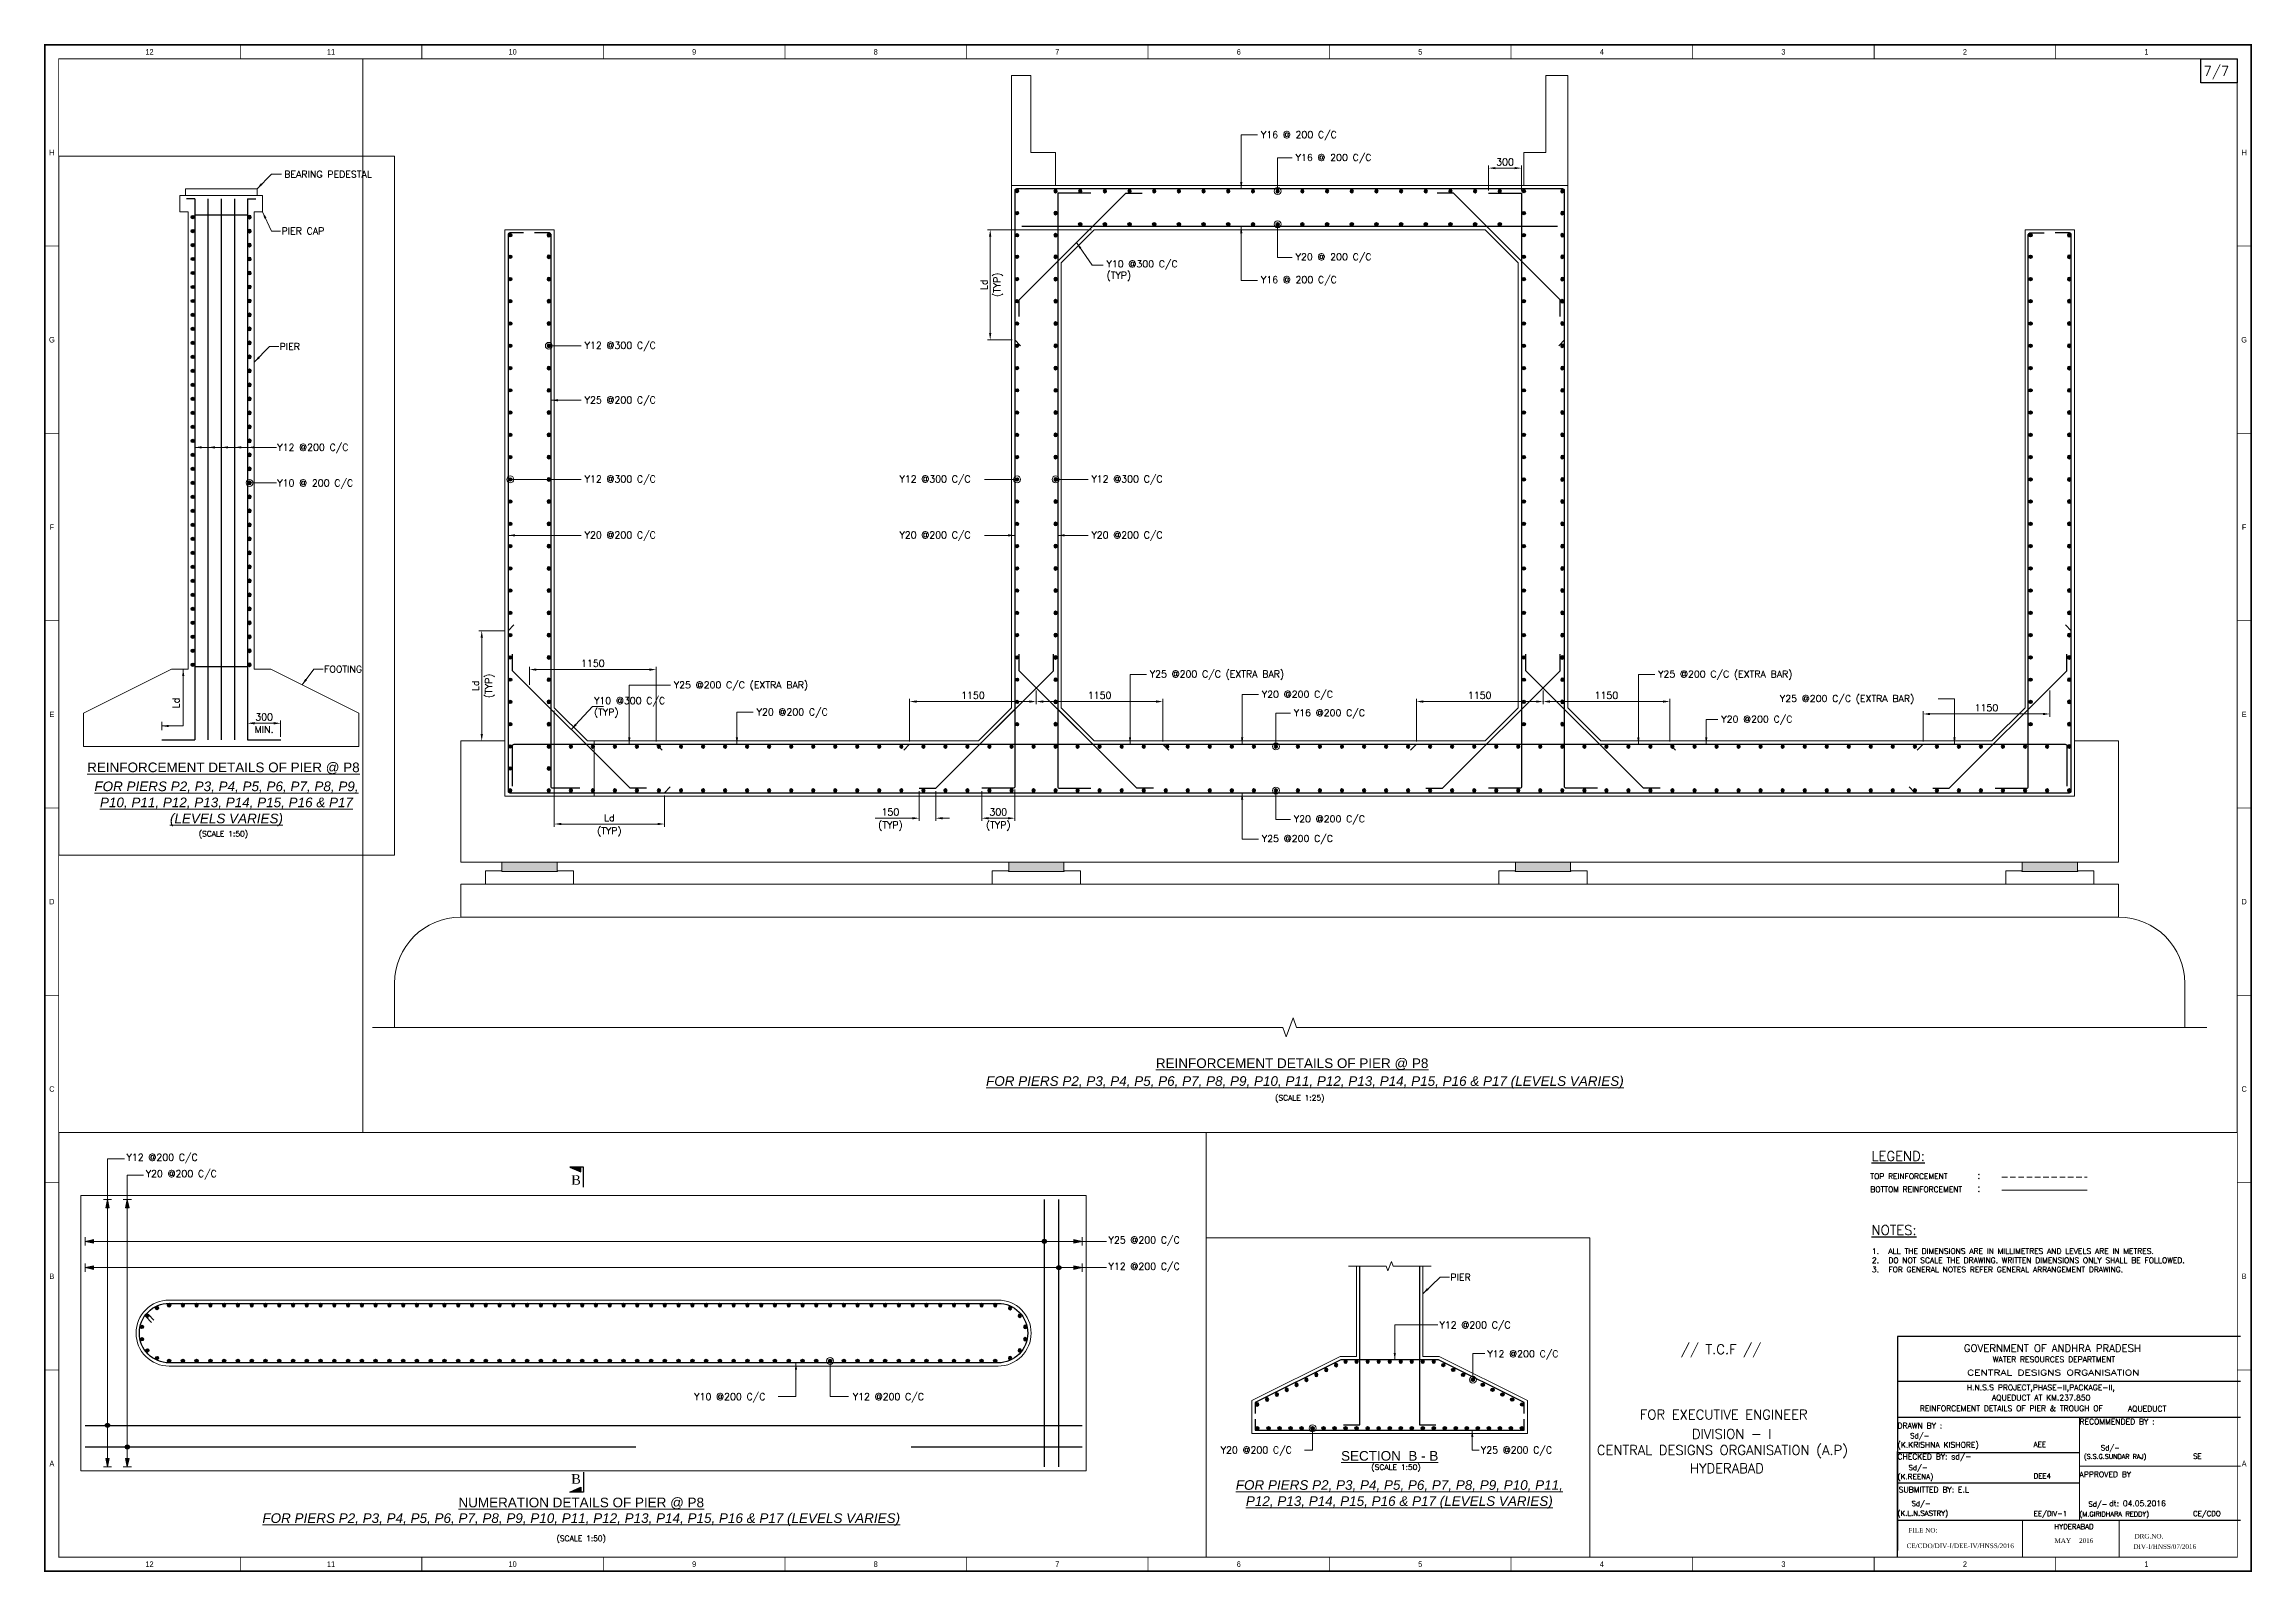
# Paper-space layout 'SH. 7 OF 7' of a CAD drawing. Extents: x 0 to 802, y 0 to 555.
# The model-space entities are those that its viewports show. They can reach past a viewport. Long polylines and large blocks are cut down to what shows.
import ezdxf
from ezdxf.enums import TextEntityAlignment as Align

# ---------------------------------------------------------------- set-up
doc = ezdxf.new("R2010")
doc.units = 0
doc.header["$LTSCALE"] = 8
doc.header["$MEASUREMENT"] = 0
doc.header["$PDMODE"] = 35
doc.linetypes.add('DASHED', pattern=[0.75, 0.5, -0.25])
doc.linetypes.add('HIDDEN', pattern=[0.375, 0.25, -0.125])
doc.layers.get('0').update_dxf_attribs({"color": 22, "linetype": 'CONTINUOUS'})
doc.layers.get('DEFPOINTS').update_dxf_attribs({"linetype": 'CONTINUOUS'})
for name, color, linetype, lineweight in [('CON-2', 1, 'CONTINUOUS', 30), ('HANDRAIL', 92, 'CONTINUOUS', 15), ('HATCH SOLID', 253, 'CONTINUOUS', 5), ('P.C.C', 105, 'CONTINUOUS', 9), ('R_CON-1', 3, 'CONTINUOUS', 18), ('R_DIMENSION', 8, 'CONTINUOUS', 15), ('R_HATCH SOLID', 253, 'CONTINUOUS', 5), ('R_REINF-1', 1, 'CONTINUOUS', 30), ('R_TABLE', 3, 'CONTINUOUS', 13), ('R_TEXT G', 7, 'CONTINUOUS', 18), ('R_THIN', 35, 'CONTINUOUS', 9), ('R_Title', 7, 'CONTINUOUS', 20), ('SEC MARK', 1, 'CONTINUOUS', 25), ('TEXT', 4, 'CONTINUOUS', 15), ('TEXT G', 7, 'CONTINUOUS', 18)]:
    doc.layers.add(name, color=color, linetype=linetype, lineweight=lineweight)
doc.layers.add('R_HATCH', color=7, linetype='CONTINUOUS', lineweight=9, true_color=0xd1d1ff)
doc.layers.add('REINF', color=1, linetype='CONTINUOUS')
doc.layers.add('TEXT M', color=1, linetype='CONTINUOUS')
doc.styles.add('ARIEL', font='arial.ttf')
doc.styles.add('ROMAND', font='romand__.ttf')
doc.styles.add('ROMANDS', font='romand.shx')
doc.styles.add('ROMANS', font='romans.shx')
doc.styles.add('RS', font='BKANT.TTF')
doc.styles.add('TIMES NEW ROMAN', font='times.ttf')
doc.styles.add('TIMES NR', font='times.ttf')
doc.dimstyles.new('DIM-25', dxfattribs={"dimscale": 25, "dimtxt": 2.5, "dimasz": 2.5, "dimexe": 1, "dimexo": 1, "dimgap": 1, "dimtad": 1, "dimdec": 0, "dimzin": 0, "dimdsep": 46, "dimtxsty": 'ROMANS', "dimcen": 1, "dimclrd": 256, "dimclre": 256, "dimclrt": 7, "dimadec": 0, "dimazin": 0, "dimtfac": 1, "dimtdec": 0, "dimtofl": 0, "dimtmove": 0, "dimatfit": 3, "dimfxl": 1, "dimtolj": 1, "dimtzin": 0, "dimlwd": 9, "dimlwe": 5, "dimarcsym": 0})
doc.dimstyles.new('DIM-50', dxfattribs={"dimscale": 50, "dimtxt": 2.5, "dimasz": 2.5, "dimexe": 1, "dimexo": 1, "dimgap": 1, "dimtad": 1, "dimdec": 0, "dimzin": 0, "dimdsep": 46, "dimtxsty": 'ROMANS', "dimcen": 1, "dimclrd": 256, "dimclre": 256, "dimclrt": 7, "dimadec": 0, "dimazin": 0, "dimtfac": 1, "dimtdec": 0, "dimtofl": 0, "dimtmove": 0, "dimatfit": 3, "dimfxl": 1, "dimtolj": 1, "dimtzin": 0, "dimlwd": 9, "dimlwe": 5, "dimarcsym": 0})
pattern_1 = [(0, (0, 0), (0, 0.275), [0.2, -0.075]), (90, (0, 0), (-0.275, 2e-17), [0.2, -0.075])]

# ---------------------------------------------------------------- blocks, each defined once
blk = doc.blocks.new('A$C52F0191B')
at = {"layer": 'R_Title', "color": 6, "const_width": 0.6}
blk.add_lwpolyline([(0.3, 554.3), (801.3, 554.3), (801.3, 0.3), (0.3, 0.3)], close=True, dxfattribs=at)
at = {"layer": 'R_Title', "color": 8, "const_width": 0.25}
for points in [[(71.22, 554.3), (71.22, 549.3)], [(137.13, 554.3), (137.13, 549.3)], [(203.05, 554.3), (203.05, 549.3)], [(268.97, 554.3), (268.97, 549.3)], [(334.88, 554.3), (334.88, 549.3)], [(400.8, 554.3), (400.8, 549.3)], [(466.72, 554.3), (466.72, 549.3)], [(532.63, 554.3), (532.63, 549.3)], [(598.55, 554.3), (598.55, 549.3)], [(664.47, 554.3), (664.47, 549.3)], [(730.38, 554.3), (730.38, 549.3)], [(0.3, 481.3), (5.3, 481.3)], [(801.3, 481.3), (796.3, 481.3)], [(0.3, 413.3), (5.3, 413.3)], [(801.3, 413.3), (796.3, 413.3)], [(0.3, 345.3), (5.3, 345.3)], [(801.3, 345.3), (796.3, 345.3)], [(0.3, 277.3), (5.3, 277.3)], [(801.3, 277.3), (796.3, 277.3)], [(0.3, 209.3), (5.3, 209.3)], [(801.3, 209.3), (796.3, 209.3)], [(0.3, 141.3), (5.3, 141.3)], [(801.3, 141.3), (796.3, 141.3)], [(0.3, 73.3), (5.3, 73.3)], [(801.3, 73.3), (796.3, 73.3)], [(71.22, 0.3), (71.22, 5.3)], [(137.13, 0.3), (137.13, 5.3)], [(203.05, 0.3), (203.05, 5.3)], [(268.97, 0.3), (268.97, 5.3)], [(334.88, 0.3), (334.88, 5.3)], [(400.8, 0.3), (400.8, 5.3)], [(466.72, 0.3), (466.72, 5.3)], [(532.63, 0.3), (532.63, 5.3)], [(598.55, 0.3), (598.55, 5.3)], [(664.47, 0.3), (664.47, 5.3)], [(730.38, 0.3), (730.38, 5.3)]]:
    blk.add_lwpolyline(points, dxfattribs=at)
at = {"layer": 'R_Title', "color": 3, "const_width": 0.3}
blk.add_lwpolyline([(5.3, 549.3), (796.3, 549.3), (796.3, 5.3), (5.3, 5.3)], close=True, dxfattribs=at)
at = {"layer": 'TEXT', "style": 'RS'}
for s, p in [('12', (38.26, 551.8)), ('11', (104.17, 551.8)), ('10', (170.09, 551.8)), ('9', (236.01, 551.8)), ('8', (301.92, 551.8)), ('7', (367.84, 551.8)), ('6', (433.76, 551.8)), ('5', (499.67, 551.8)), ('4', (565.59, 551.8)), ('3', (631.51, 551.8)), ('2', (697.42, 551.8)), ('1', (763.34, 551.8)), ('H', (2.8, 515.3)), ('H', (798.8, 515.3)), ('G', (2.8, 447.3)), ('G', (798.8, 447.3)), ('F', (2.8, 379.3)), ('F', (798.8, 379.3)), ('E', (2.8, 311.3)), ('E', (798.8, 311.3)), ('D', (2.8, 243.3)), ('D', (798.8, 243.3)), ('C', (2.8, 175.3)), ('C', (798.8, 175.3)), ('B', (2.8, 107.3)), ('B', (798.8, 107.3)), ('A', (2.8, 39.3)), ('A', (798.8, 39.3)), ('12', (38.26, 2.8)), ('11', (104.17, 2.8)), ('10', (170.09, 2.8)), ('9', (236.01, 2.8)), ('8', (301.92, 2.8)), ('7', (367.84, 2.8)), ('6', (433.76, 2.8)), ('5', (499.67, 2.8)), ('4', (565.59, 2.8)), ('3', (631.51, 2.8)), ('2', (697.42, 2.8)), ('1', (763.34, 2.8))]:
    blk.add_text(s, height=2, dxfattribs=at).set_placement(p, align=Align.MIDDLE)
blk = doc.blocks.new('A$C7CBD51FD')
at = {"layer": 'CON-2'}
h = blk.add_hatch(color=222, dxfattribs=at)
edge = h.paths.add_edge_path()
edge.add_arc((0, 0), 30, 0, 360)
at = {"layer": 'CON-2', "color": 222}
blk.add_circle((0, 0), 30, dxfattribs=at)
blk = doc.blocks.new('A$C6F2721C1')
at = {"layer": 'HATCH SOLID'}
blk.add_hatch(color=256, dxfattribs=at).paths.add_polyline_path([(188, 100), (362, 100), (362, 500)])
at = {"layer": 'SEC MARK'}
blk.add_lwpolyline([(-362, 0), (362, 0), (362, 500), (188, 100), (362, 100)], dxfattribs=at)
at = {"layer": 'SEC MARK', "style": 'TIMES NR'}
blk.add_attdef('SECTEXT', text='', height=350, dxfattribs=at).set_placement((-104, 275), align=Align.MIDDLE_CENTER)
blk = doc.blocks.new('A$C390642EB')
at = {"layer": 'R_HATCH SOLID'}
h = blk.add_hatch(color=256, dxfattribs=at)
h.dxf.hatch_style = 1
h.paths.add_polyline_path([(0, 0), (150, 32.5), (150, 0), (150, -32.5)])
at = {"layer": 'R_DIMENSION'}
blk.add_lwpolyline([(0, 75), (0, 0), (150, 32.5), (150, 0), (150, -32.5), (0, 0), (0, -75)], dxfattribs=at)
blk = doc.blocks.new('*D158')
at = {"layer": 'DEFPOINTS', "color": 0}
for p in [(2608836, -275076), (2608236, -275375), (2608836, -275375)]:
    blk.add_point(p, dxfattribs=at)
at = {"layer": 'R_DIMENSION', "lineweight": 5}
for p, q in [((2608236, -275325), (2608236, -275026)), ((2608836, -275325), (2608836, -275026))]:
    blk.add_line(p, q, dxfattribs=at)
at = {"layer": 'R_DIMENSION', "lineweight": 9}
blk.add_line((2608361, -275076), (2608711, -275076), dxfattribs=at)
at = {"layer": 'R_DIMENSION'}
for points in [[(2608361, -275055), (2608361, -275097), (2608236, -275076)], [(2608711, -275055), (2608711, -275097), (2608836, -275076)]]:
    blk.add_solid(points, dxfattribs=at)
at = {"layer": 'R_DIMENSION', "color": 7, "char_height": 125, "attachment_point": 5, "style": 'ROMANS'}
for s, insert in [('\\A1;300', (2608536, -274964)), ('\\A1;MIN.', (2608536, -275189))]:
    blk.add_mtext(s, dxfattribs=dict(at, insert=insert))
blk = doc.blocks.new('*D159')
at = {"layer": 'DEFPOINTS', "color": 0}
for p in [(2598984, -244401), (2599223, -244401), (2599193, -245401)]:
    blk.add_point(p, dxfattribs=at)
at = {"layer": 'R_DIMENSION', "lineweight": 5}
for p, q in [((2599198, -244401), (2598959, -244401)), ((2599168, -245401), (2598959, -245401))]:
    blk.add_line(p, q, dxfattribs=at)
at = {"layer": 'R_DIMENSION', "lineweight": 9}
blk.add_line((2598984, -245338), (2598984, -244463), dxfattribs=at)
at = {"layer": 'R_DIMENSION'}
for points in [[(2598974, -244463), (2598995, -244463), (2598984, -244401)], [(2598974, -245338), (2598995, -245338), (2598984, -245401)]]:
    blk.add_solid(points, dxfattribs=at)
at = {"layer": 'R_DIMENSION', "color": 7, "char_height": 62.5, "attachment_point": 5, "rotation": 90, "style": 'ROMANS'}
for s, insert in [('\\A1;Ld', (2598928, -244901)), ('\\A1;(TYP)', (2599057, -244901))]:
    blk.add_mtext(s, dxfattribs=dict(at, insert=insert))
blk = doc.blocks.new('*D160')
at = {"layer": 'DEFPOINTS', "color": 0}
for p in [(2599643, -245101), (2600643, -245871), (2600643, -246155)]:
    blk.add_point(p, dxfattribs=at)
at = {"layer": 'R_DIMENSION', "lineweight": 5}
for p, q in [((2599643, -245126), (2599643, -246180)), ((2600643, -245896), (2600643, -246180))]:
    blk.add_line(p, q, dxfattribs=at)
at = {"layer": 'R_DIMENSION', "lineweight": 9}
blk.add_line((2599706, -246155), (2600581, -246155), dxfattribs=at)
at = {"layer": 'R_DIMENSION'}
for points in [[(2599706, -246144), (2599706, -246165), (2599643, -246155)], [(2600581, -246144), (2600581, -246165), (2600643, -246155)]]:
    blk.add_solid(points, dxfattribs=at)
at = {"layer": 'R_DIMENSION', "color": 7, "char_height": 62.5, "attachment_point": 5, "style": 'ROMANS'}
for s, insert in [('\\A1;Ld', (2600143, -246099)), ('\\A1;(TYP)', (2600143, -246227))]:
    blk.add_mtext(s, dxfattribs=dict(at, insert=insert))
blk = doc.blocks.new('*D161')
at = {"layer": 'DEFPOINTS', "color": 0}
for p in [(2603523, -245831), (2603823, -245816), (2603523, -246102)]:
    blk.add_point(p, dxfattribs=at)
at = {"layer": 'R_DIMENSION', "lineweight": 5}
for p, q in [((2603523, -245856), (2603523, -246127)), ((2603823, -245841), (2603823, -246127))]:
    blk.add_line(p, q, dxfattribs=at)
at = {"layer": 'R_DIMENSION', "lineweight": 9}
blk.add_line((2603761, -246102), (2603586, -246102), dxfattribs=at)
at = {"layer": 'R_DIMENSION'}
for points in [[(2603586, -246092), (2603586, -246113), (2603523, -246102)], [(2603761, -246092), (2603761, -246113), (2603823, -246102)]]:
    blk.add_solid(points, dxfattribs=at)
at = {"layer": 'R_DIMENSION', "color": 7, "char_height": 62.5, "attachment_point": 5, "style": 'ROMANS'}
for s, insert in [('\\A1;300', (2603673, -246046)), ('\\A1;(TYP)', (2603673, -246175))]:
    blk.add_mtext(s, dxfattribs=dict(at, insert=insert))
blk = doc.blocks.new('*D162')
at = {"layer": 'DEFPOINTS', "color": 0}
for p in [(2602955, -245831), (2603105, -245831), (2602955, -246102)]:
    blk.add_point(p, dxfattribs=at)
at = {"layer": 'R_DIMENSION', "lineweight": 5}
for p, q in [((2602955, -245856), (2602955, -246127)), ((2603105, -245856), (2603105, -246127))]:
    blk.add_line(p, q, dxfattribs=at)
at = {"layer": 'R_DIMENSION', "lineweight": 9}
for p, q in [((2602893, -246102), (2602557, -246102)), ((2603168, -246102), (2603230, -246102))]:
    blk.add_line(p, q, dxfattribs=at)
at = {"layer": 'R_DIMENSION'}
for points in [[(2602893, -246092), (2602893, -246113), (2602955, -246102)], [(2603168, -246092), (2603168, -246113), (2603105, -246102)]]:
    blk.add_solid(points, dxfattribs=at)
at = {"layer": 'R_DIMENSION', "color": 7, "char_height": 62.5, "attachment_point": 5, "style": 'ROMANS'}
for s, insert in [('\\A1;150', (2602694, -246046)), ('\\A1;(TYP)', (2602694, -246175))]:
    blk.add_mtext(s, dxfattribs=dict(at, insert=insert))
blk = doc.blocks.new('*D163')
at = {"layer": 'DEFPOINTS', "color": 0}
for p in [(2603600, -240761), (2604543, -240761), (2603823, -241761)]:
    blk.add_point(p, dxfattribs=at)
at = {"layer": 'R_DIMENSION', "lineweight": 5}
for p, q in [((2604518, -240761), (2603575, -240761)), ((2603798, -241761), (2603575, -241761))]:
    blk.add_line(p, q, dxfattribs=at)
at = {"layer": 'R_DIMENSION', "lineweight": 9}
blk.add_line((2603600, -241698), (2603600, -240823), dxfattribs=at)
at = {"layer": 'R_DIMENSION'}
for points in [[(2603589, -240823), (2603610, -240823), (2603600, -240761)], [(2603589, -241698), (2603610, -241698), (2603600, -241761)]]:
    blk.add_solid(points, dxfattribs=at)
at = {"layer": 'R_DIMENSION', "color": 7, "char_height": 62.5, "attachment_point": 5, "rotation": 90, "style": 'ROMANS'}
for s, insert in [('\\A1;Ld', (2603543, -241261)), ('\\A1;(TYP)', (2603672, -241261))]:
    blk.add_mtext(s, dxfattribs=dict(at, insert=insert))
blk = doc.blocks.new('*D164')
at = {"layer": 'DEFPOINTS', "color": 0}
for p in [(2608123, -240202), (2608123, -240431), (2608423, -240431)]:
    blk.add_point(p, dxfattribs=at)
at = {"layer": 'R_DIMENSION', "lineweight": 5}
for p, q in [((2608123, -240406), (2608123, -240177)), ((2608423, -240406), (2608423, -240177))]:
    blk.add_line(p, q, dxfattribs=at)
at = {"layer": 'R_DIMENSION', "lineweight": 9}
blk.add_line((2608361, -240202), (2608186, -240202), dxfattribs=at)
at = {"layer": 'R_DIMENSION'}
for points in [[(2608186, -240192), (2608186, -240212), (2608123, -240202)], [(2608361, -240192), (2608361, -240212), (2608423, -240202)]]:
    blk.add_solid(points, dxfattribs=at)
at = {"layer": 'R_DIMENSION', "color": 7, "insert": (2608273, -240146), "char_height": 62.5, "attachment_point": 5, "style": 'ROMANS'}
blk.add_mtext('\\A1;300', dxfattribs=at)
blk = doc.blocks.new('*D197')
at = {"layer": 'DEFPOINTS', "color": 0}
for p in [(2604018, -244918), (2604018, -245043), (2602868, -245431)]:
    blk.add_point(p, dxfattribs=at)
at = {"layer": 'R_DIMENSION', "lineweight": 5}
for p, q in [((2602868, -245406), (2602868, -245018)), ((2604018, -244943), (2604018, -245068))]:
    blk.add_line(p, q, dxfattribs=at)
at = {"layer": 'R_DIMENSION', "lineweight": 9}
blk.add_line((2602931, -245043), (2603956, -245043), dxfattribs=at)
at = {"layer": 'R_DIMENSION'}
for points in [[(2602931, -245033), (2602931, -245054), (2602868, -245043)], [(2603956, -245033), (2603956, -245054), (2604018, -245043)]]:
    blk.add_solid(points, dxfattribs=at)
at = {"layer": 'R_DIMENSION', "color": 7, "insert": (2603443, -244987), "char_height": 62.5, "attachment_point": 5, "style": 'ROMANS'}
blk.add_mtext('\\A1;1150', dxfattribs=at)
blk = doc.blocks.new('*D198')
at = {"layer": 'DEFPOINTS', "color": 0}
for p in [(2604018, -244918), (2605168, -245043), (2605168, -245431)]:
    blk.add_point(p, dxfattribs=at)
at = {"layer": 'R_DIMENSION', "lineweight": 5}
for p, q in [((2604018, -244943), (2604018, -245068)), ((2605168, -245406), (2605168, -245018))]:
    blk.add_line(p, q, dxfattribs=at)
at = {"layer": 'R_DIMENSION', "lineweight": 9}
blk.add_line((2604081, -245043), (2605106, -245043), dxfattribs=at)
at = {"layer": 'R_DIMENSION'}
for points in [[(2604081, -245033), (2604081, -245054), (2604018, -245043)], [(2605106, -245033), (2605106, -245054), (2605168, -245043)]]:
    blk.add_solid(points, dxfattribs=at)
at = {"layer": 'R_DIMENSION', "color": 7, "insert": (2604593, -244987), "char_height": 62.5, "attachment_point": 5, "style": 'ROMANS'}
blk.add_mtext('\\A1;1150', dxfattribs=at)
blk = doc.blocks.new('*D199')
at = {"layer": 'DEFPOINTS', "color": 0}
for p in [(2608618, -244918), (2608618, -245043), (2607468, -245431)]:
    blk.add_point(p, dxfattribs=at)
at = {"layer": 'R_DIMENSION', "lineweight": 5}
for p, q in [((2607468, -245406), (2607468, -245018)), ((2608618, -244943), (2608618, -245068))]:
    blk.add_line(p, q, dxfattribs=at)
at = {"layer": 'R_DIMENSION', "lineweight": 9}
blk.add_line((2607531, -245043), (2608556, -245043), dxfattribs=at)
at = {"layer": 'R_DIMENSION'}
for points in [[(2607531, -245033), (2607531, -245054), (2607468, -245043)], [(2608556, -245033), (2608556, -245054), (2608618, -245043)]]:
    blk.add_solid(points, dxfattribs=at)
at = {"layer": 'R_DIMENSION', "color": 7, "insert": (2608043, -244987), "char_height": 62.5, "attachment_point": 5, "style": 'ROMANS'}
blk.add_mtext('\\A1;1150', dxfattribs=at)
blk = doc.blocks.new('*D200')
at = {"layer": 'DEFPOINTS', "color": 0}
for p in [(2608618, -244918), (2609768, -245043), (2609768, -245431)]:
    blk.add_point(p, dxfattribs=at)
at = {"layer": 'R_DIMENSION', "lineweight": 5}
for p, q in [((2608618, -244943), (2608618, -245068)), ((2609768, -245406), (2609768, -245018))]:
    blk.add_line(p, q, dxfattribs=at)
at = {"layer": 'R_DIMENSION', "lineweight": 9}
blk.add_line((2608681, -245043), (2609706, -245043), dxfattribs=at)
at = {"layer": 'R_DIMENSION'}
for points in [[(2608681, -245033), (2608681, -245054), (2608618, -245043)], [(2609706, -245033), (2609706, -245054), (2609768, -245043)]]:
    blk.add_solid(points, dxfattribs=at)
at = {"layer": 'R_DIMENSION', "color": 7, "insert": (2609193, -244987), "char_height": 62.5, "attachment_point": 5, "style": 'ROMANS'}
blk.add_mtext('\\A1;1150', dxfattribs=at)
blk = doc.blocks.new('*D201')
at = {"layer": 'DEFPOINTS', "color": 0}
for p in [(2613218, -244918), (2613218, -245156), (2612068, -245431)]:
    blk.add_point(p, dxfattribs=at)
at = {"layer": 'R_DIMENSION', "lineweight": 5}
for p, q in [((2613218, -244943), (2613218, -245181)), ((2612068, -245406), (2612068, -245131))]:
    blk.add_line(p, q, dxfattribs=at)
at = {"layer": 'R_DIMENSION', "lineweight": 9}
blk.add_line((2612131, -245156), (2613156, -245156), dxfattribs=at)
at = {"layer": 'R_DIMENSION'}
for points in [[(2612131, -245146), (2612131, -245167), (2612068, -245156)], [(2613156, -245146), (2613156, -245167), (2613218, -245156)]]:
    blk.add_solid(points, dxfattribs=at)
at = {"layer": 'R_DIMENSION', "color": 7, "insert": (2612643, -245100), "char_height": 62.5, "attachment_point": 5, "style": 'ROMANS'}
blk.add_mtext('\\A1;1150', dxfattribs=at)
blk = doc.blocks.new('*D202')
at = {"layer": 'DEFPOINTS', "color": 0}
for p in [(2599418, -244753), (2599418, -244918), (2600568, -245431)]:
    blk.add_point(p, dxfattribs=at)
at = {"layer": 'R_DIMENSION', "lineweight": 5}
for p, q in [((2599418, -244893), (2599418, -244728)), ((2600568, -245406), (2600568, -244728))]:
    blk.add_line(p, q, dxfattribs=at)
at = {"layer": 'R_DIMENSION', "lineweight": 9}
blk.add_line((2600506, -244753), (2599481, -244753), dxfattribs=at)
at = {"layer": 'R_DIMENSION'}
for points in [[(2599481, -244743), (2599481, -244764), (2599418, -244753)], [(2600506, -244743), (2600506, -244764), (2600568, -244753)]]:
    blk.add_solid(points, dxfattribs=at)
at = {"layer": 'R_DIMENSION', "color": 7, "insert": (2599993, -244697), "char_height": 62.5, "attachment_point": 5, "style": 'ROMANS'}
blk.add_mtext('\\A1;1150', dxfattribs=at)

msp = doc.modelspace()

# ---------------------------------------------------------------- hatches: boundary and pattern name
at = {"layer": 'R_HATCH', "lineweight": 13, "ltscale": 0.13}
h = msp.add_hatch(dxfattribs=at)
h.set_pattern_fill('ANGLE', color=256)
h.set_pattern_definition(pattern_1)
h.paths.add_polyline_path([(2599668.1, -246586.8), (2599668.1, -246500.8), (2599168.1, -246500.8), (2599168.1, -246586.8)])
h = msp.add_hatch(dxfattribs=at)
h.set_pattern_fill('ANGLE', color=256)
h.set_pattern_definition(pattern_1)
h.paths.add_polyline_path([(2604268.1, -246586.8), (2604268.1, -246500.8), (2603768.1, -246500.8), (2603768.1, -246586.8)])
h = msp.add_hatch(dxfattribs=at)
h.set_pattern_fill('ANGLE', color=256)
h.set_pattern_definition(pattern_1)
h.paths.add_polyline_path([(2608868.1, -246586.8), (2608868.1, -246500.8), (2608368.1, -246500.8), (2608368.1, -246586.8)])
h = msp.add_hatch(dxfattribs=at)
h.set_pattern_fill('ANGLE', color=256)
h.set_pattern_definition(pattern_1)
h.paths.add_polyline_path([(2613468.1, -246586.8), (2613468.1, -246500.8), (2612968.1, -246500.8), (2612968.1, -246586.8)])

# ---------------------------------------------------------------- linework, layer by layer
at = {"layer": 'CON-2'}
for p, q in [((2607276.4, -265555.1), (2607126.4, -265555.1)), ((2607276.4, -265555.1), (2607276.4, -275375.1)), ((2607516.4, -265555.1), (2607516.4, -275375.1)), ((2607756.4, -265555.1), (2607756.4, -275375.1)), ((2607996.4, -265555.1), (2607996.4, -275375.1)), ((2608236.4, -265555.1), (2608236.4, -275375.1)), ((2608236.4, -265555.1), (2608386.4, -265555.1)), ((2607276.4, -265845.1), (2608236.4, -265845.1)), ((2607276.4, -274045.1), (2608236.4, -274045.1)), ((2606676.4, -275375.1), (2607276.4, -275375.1)), ((2608236.4, -275375.1), (2608836.4, -275375.1)), ((2616007.9, -285558.4), (2616007.9, -280708.4)), ((2598591.2, -284808.7), (2616691.2, -284808.7)), ((2606870.5, -291568.3), (2605316.4, -292345.4)), ((2608642.2, -291568.3), (2606870.5, -291568.3)), ((2610196.4, -292345.4), (2608642.2, -291568.3)), ((2605316.4, -292345.4), (2605316.4, -292546.9)), ((2610196.4, -292546.9), (2610196.4, -292345.4)), ((2605316.4, -292646.9), (2605316.4, -292848.3)), ((2610196.4, -292848.3), (2610196.4, -292646.9)), ((2605316.4, -292848.3), (2610196.4, -292848.3))]:
    msp.add_line(p, q, dxfattribs=at)
at = {"layer": 'CON-2', "linetype": 'DASHED'}
for p, q in [((2616269.4, -285558.4), (2616269.4, -280708.4)), ((2598591.2, -285200.1), (2616691.2, -285200.1))]:
    msp.add_line(p, q, dxfattribs=at)
at = {"layer": 'CON-2', "flags": 128}
for points in [[(2609113.1, -245830.8), (2608828.1, -245830.8, -0.4142136), (2608813.1, -245815.8), (2608813.1, -240405.8, 0.4142136), (2608798.1, -240390.8), (2603838.1, -240390.8, 0.4142136), (2603823.1, -240405.8), (2603823.1, -245815.8, -0.4142136), (2603808.1, -245830.8), (2603523.1, -245830.8)], [(2604513.1, -240430.8), (2604213.1, -240430.8), (2604213.1, -245815.8, 0.4142136), (2604228.1, -245830.8), (2604513.1, -245830.8)], [(2608123.1, -240430.8), (2608423.1, -240430.8), (2608423.1, -245815.8, -0.4142136), (2608408.1, -245830.8), (2608123.1, -245830.8)], [(2599362.3, -240790.8), (2599238.1, -240790.8, 0.4142136), (2599223.1, -240805.8), (2599223.1, -245855.8, 0.4142136), (2599238.1, -245870.8), (2613398.1, -245870.8, 0.4142136), (2613413.1, -245855.8), (2613413.1, -240805.8, 0.4142136), (2613398.1, -240790.8), (2613268.1, -240790.8)], [(2599875.1, -245830.8), (2599628.1, -245830.8, -0.4142136), (2599613.1, -245815.8), (2599613.1, -240805.8, 0.4142136), (2599598.1, -240790.8), (2599462.3, -240790.8)], [(2612723.1, -245830.8), (2613008.1, -245830.8, 0.4142136), (2613023.1, -245815.8), (2613023.1, -240805.8, -0.4142136), (2613038.1, -240790.8), (2613168.1, -240790.8)], [(2599263.1, -245810.8), (2599263.1, -245445.8, -0.4142136), (2599278.1, -245430.8), (2613358.1, -245430.8, -0.4142136), (2613373.1, -245445.8), (2613373.1, -245810.8)]]:
    msp.add_lwpolyline(points, format="xyb", dxfattribs=at)
for points in [[(2603863.1, -241548.4), (2603863.1, -241398.4), (2604830.6, -240430.8), (2604980.6, -240430.8)], [(2608773.1, -241548.4), (2608773.1, -241398.4), (2607805.5, -240430.8), (2607655.5, -240430.8)], [(2608748.1, -240730.8), (2603888.1, -240730.8)], [(2603823.1, -241760.8), (2603876.1, -241813.8)], [(2608813.1, -241760.8), (2608760, -241813.8)], [(2599223.1, -244400.8), (2599276.1, -244347.7)], [(2613413.1, -244400.8), (2613360, -244347.7)], [(2600480.6, -245830.8), (2600330.6, -245830.8), (2599263.1, -244763.2), (2599263.1, -244613.2)], [(2602955.5, -245830.8), (2603105.5, -245830.8), (2604173.1, -244763.2), (2604173.1, -244613.2)], [(2605080.6, -245830.8), (2604930.6, -245830.8), (2603863.1, -244763.2), (2603863.1, -244613.2)], [(2607555.5, -245830.8), (2607705.5, -245830.8), (2608773.1, -244763.2), (2608773.1, -244613.2)], [(2609680.6, -245830.8), (2609530.6, -245830.8), (2608463.1, -244763.2), (2608463.1, -244613.2)], [(2612155.5, -245830.8), (2612305.5, -245830.8), (2613373.1, -244763.2), (2613373.1, -244613.2)], [(2603823.1, -245113.2), (2603505.5, -245430.8)], [(2604213.1, -245113.2), (2604530.6, -245430.8)], [(2600568.1, -245430.8), (2600621.1, -245483.8)], [(2602868.1, -245430.8), (2602815, -245483.8)], [(2605168.1, -245430.8), (2605221.1, -245483.8)], [(2607468.1, -245430.8), (2607415, -245483.8)], [(2609768.1, -245430.8), (2609821.1, -245483.8)], [(2612068.1, -245430.8), (2612015, -245483.8)], [(2600696.1, -245817.7), (2600643.1, -245870.8)], [(2611940, -245817.7), (2611993.1, -245870.8)], [(2606916.4, -292748.3), (2607216.4, -292748.3), (2607216.4, -289869.2)], [(2608296.4, -289869.2), (2608296.4, -292748.3), (2608596.4, -292748.3)]]:
    msp.add_lwpolyline(points, dxfattribs=at)
at = {"layer": 'CON-2'}
msp.add_lwpolyline([(2600116.2, -282593.4), (2615166.2, -282593.4, -0.4142136), (2615706.2, -283133.4, -0.4142136), (2615166.2, -283673.4), (2600116.2, -283673.4, -0.4142136), (2599576.2, -283133.4, -0.4142136)], format="xyb", close=True, dxfattribs=at)
msp.add_lwpolyline([(2599799.2, -282938.8), (2599700.2, -282839.8, -0.4142136), (2599700.2, -282797.4), (2599700.2, -282797.4, -0.4142136), (2599742.6, -282797.4), (2599841.6, -282896.4)], format="xyb", dxfattribs=at)
at = {"layer": 'HANDRAIL'}
msp.add_line((2600004.9, -245400.8), (2600004.9, -245900.8), dxfattribs=at)
at = {"layer": 'P.C.C'}
for p, q in [((2603793.1, -240360.8), (2608843.1, -240360.8)), ((2598793.1, -246500.8), (2598793.1, -245400.8)), ((2599193.1, -245400.8), (2598793.1, -245400.8)), ((2613443.1, -245400.8), (2613843.1, -245400.8)), ((2613843.1, -246500.8), (2613843.1, -245400.8)), ((2613843.1, -246500.8), (2598793.1, -246500.8)), ((2599018.1, -246580.8), (2599018.1, -246700.8)), ((2599162.1, -246580.8), (2599018.1, -246580.8)), ((2599162.1, -246580.8), (2599168.1, -246586.8)), ((2599168.1, -246586.8), (2599168.1, -246500.8)), ((2599168.1, -246500.8), (2599668.1, -246500.8)), ((2599168.1, -246586.8), (2599668.1, -246586.8)), ((2599668.1, -246500.8), (2599668.1, -246586.8)), ((2599674.1, -246580.8), (2599668.1, -246586.8)), ((2599674.1, -246580.8), (2599818.1, -246580.8)), ((2599818.1, -246700.8), (2599818.1, -246580.8)), ((2603618.1, -246580.8), (2603618.1, -246700.8)), ((2603762.1, -246580.8), (2603618.1, -246580.8)), ((2603762.1, -246580.8), (2603768.1, -246586.8)), ((2603768.1, -246586.8), (2603768.1, -246500.8)), ((2603768.1, -246500.8), (2604268.1, -246500.8)), ((2603768.1, -246586.8), (2604268.1, -246586.8)), ((2604268.1, -246500.8), (2604268.1, -246586.8)), ((2604274.1, -246580.8), (2604268.1, -246586.8)), ((2604274.1, -246580.8), (2604418.1, -246580.8)), ((2604418.1, -246700.8), (2604418.1, -246580.8)), ((2608218.1, -246580.8), (2608218.1, -246700.8)), ((2608362.1, -246580.8), (2608218.1, -246580.8)), ((2608362.1, -246580.8), (2608368.1, -246586.8)), ((2608368.1, -246586.8), (2608368.1, -246500.8)), ((2608368.1, -246500.8), (2608868.1, -246500.8)), ((2608368.1, -246586.8), (2608868.1, -246586.8)), ((2608868.1, -246500.8), (2608868.1, -246586.8)), ((2608874.1, -246580.8), (2608868.1, -246586.8)), ((2608874.1, -246580.8), (2609018.1, -246580.8)), ((2609018.1, -246700.8), (2609018.1, -246580.8)), ((2612818.1, -246580.8), (2612818.1, -246700.8)), ((2612962.1, -246580.8), (2612818.1, -246580.8)), ((2612962.1, -246580.8), (2612968.1, -246586.8)), ((2612968.1, -246586.8), (2612968.1, -246500.8)), ((2612968.1, -246500.8), (2613468.1, -246500.8)), ((2612968.1, -246586.8), (2613468.1, -246586.8)), ((2613468.1, -246500.8), (2613468.1, -246586.8)), ((2613474.1, -246580.8), (2613468.1, -246586.8)), ((2613474.1, -246580.8), (2613618.1, -246580.8)), ((2613618.1, -246700.8), (2613618.1, -246580.8)), ((2613843.1, -246700.8), (2598793.1, -246700.8)), ((2598793.1, -246700.8), (2598793.1, -247000.8)), ((2599018.1, -246700.8), (2599818.1, -246700.8)), ((2603618.1, -246700.8), (2604418.1, -246700.8)), ((2608218.1, -246700.8), (2609018.1, -246700.8)), ((2612818.1, -246700.8), (2613618.1, -246700.8)), ((2613843.1, -246700.8), (2613843.1, -247000.8)), ((2598793.1, -247000.8), (2613843.1, -247000.8))]:
    msp.add_line(p, q, dxfattribs=at)
for points in [[(2604193.1, -240360.8), (2604193.1, -240060.8), (2603968.1, -240060.8), (2603968.1, -239360.8), (2603793.1, -239360.8), (2603793.1, -240360.8)], [(2608443.1, -240360.8), (2608443.1, -240060.8), (2608643.1, -240060.8), (2608643.1, -239360.8), (2608843.1, -239360.8), (2608843.1, -240360.8)], [(2603793.1, -240360.8), (2603793.1, -245100.8), (2603493.1, -245400.8), (2599943.1, -245400.8), (2599643.1, -245100.8), (2599643.1, -240760.8), (2599193.1, -240760.8), (2599193.1, -245900.8), (2613443.1, -245900.8), (2613443.1, -240760.8), (2612993.1, -240760.8), (2612993.1, -245100.8), (2612693.1, -245400.8), (2609143.1, -245400.8), (2608843.1, -245100.8), (2608843.1, -240360.8)], [(2608393.1, -245100.8), (2608393.1, -241060.8), (2608093.1, -240760.8), (2604543.1, -240760.8), (2604243.1, -241060.8), (2604243.1, -245100.8), (2604543.1, -245400.8), (2608093.1, -245400.8), (2608393.1, -245100.8)], [(2597993.1, -248000.9), (2606255.6, -248000.9), (2606286.8, -248086.8), (2606349.3, -247915.1), (2606380.6, -248000.9), (2614643.1, -248000.9)], [(2607006.4, -289869.2), (2607693.9, -289869.2), (2607725.1, -289955), (2607787.6, -289783.3), (2607818.9, -289869.2), (2608506.4, -289869.2)]]:
    msp.add_lwpolyline(points, dxfattribs=at)
at = {"layer": 'P.C.C', "flags": 128}
for points in [[(2598193.1, -247600.8), (2598193.1, -248000.9)], [(2614443.1, -247600.8), (2614443.1, -248000.9)], [(2607106.4, -265495.1), (2607806.4, -265495.1)], [(2607156.4, -289869.2), (2607156.4, -291508.3), (2606856.4, -291508.3), (2605256.4, -292308.3), (2605256.4, -292908.3), (2610256.4, -292908.3), (2610256.4, -292308.3), (2608656.4, -291508.3), (2608356.4, -291508.3), (2608356.4, -289869.2)]]:
    msp.add_lwpolyline(points, dxfattribs=at)
at = {"layer": 'P.C.C'}
for points in [[(2608356.4, -265795.1), (2608506.4, -265795.1), (2608506.4, -265495.1), (2607006.4, -265495.1), (2607006.4, -265795.1), (2607156.4, -265795.1), (2607156.4, -274095.1), (2606856.4, -274095.1), (2605256.4, -274895.1), (2605256.4, -275495.1), (2610256.4, -275495.1), (2610256.4, -274895.1), (2608656.4, -274095.1), (2608356.4, -274095.1)], [(2607106.4, -265375.1), (2608406.4, -265375.1), (2608406.4, -265495.1), (2607106.4, -265495.1)], [(2598516.2, -280633.4), (2616766.2, -280633.4), (2616766.2, -285633.4), (2598516.2, -285633.4)]]:
    msp.add_lwpolyline(points, close=True, dxfattribs=at)
msp.add_lwpolyline([(2600116.2, -282533.4), (2615166.2, -282533.4, -0.4142136), (2615766.2, -283133.4), (2615766.2, -283133.4, -0.4142136), (2615166.2, -283733.4), (2600116.2, -283733.4, -0.4142136), (2599516.2, -283133.4), (2599516.2, -283133.4, -0.4142136)], format="xyb", close=True, dxfattribs=at)
for centre, start, end in [((2598793.1, -247600.8), 90, 180), ((2613843.1, -247600.8), 0, 90)]:
    msp.add_arc(centre, 600, start, end, dxfattribs=at)
at = {"layer": 'R_DIMENSION'}
msp.add_line((2606676.4, -275200.6), (2606676.4, -275050.6), dxfattribs=at)
at = {"layer": 'R_THIN'}
for p, q in [((2598591.2, -281469.4), (2617132.3, -281469.4)), ((2598591.2, -281945.1), (2617132.3, -281945.1))]:
    msp.add_line(p, q, dxfattribs=at)
at = {"layer": 'R_THIN', "flags": 128}
for points in [[(2598998.5, -285558.4), (2598998.5, -279968.1), (2599304, -279968.1)], [(2599357.6, -285558.4), (2599357.6, -280264.5), (2599651.3, -280264.5)]]:
    msp.add_lwpolyline(points, dxfattribs=at)

# ---------------------------------------------------------------- block references
at = {"layer": 'CON-2', "yscale": 0.5, "zscale": 0.5, "rotation": 180}
for p, xscale in [((2603843.1, -240410.8), 0.5), ((2604193.1, -240410.8), -0.5), ((2604417.1, -240410.8), -0.5), ((2604641.1, -240410.8), -0.5), ((2604865.1, -240410.8), -0.5), ((2605089.1, -240410.8), -0.5), ((2605313.1, -240410.8), -0.5), ((2605537.1, -240410.8), -0.5), ((2605761.1, -240410.8), -0.5), ((2605985.1, -240410.8), -0.5), ((2606209.1, -240410.8), -0.5), ((2606433.1, -240410.8), -0.5), ((2606657.1, -240410.8), -0.5), ((2606881.1, -240410.8), -0.5), ((2607105.1, -240410.8), -0.5), ((2607329.1, -240410.8), -0.5), ((2607553.1, -240410.8), -0.5), ((2607777.1, -240410.8), -0.5), ((2608001.1, -240410.8), -0.5), ((2608225.1, -240410.8), -0.5), ((2608443.1, -240410.8), 0.5), ((2608793.1, -240410.8), -0.5), ((2603843.1, -240610.8), 0.5), ((2604193.1, -240610.8), -0.5), ((2608443.1, -240610.8), 0.5), ((2608793.1, -240610.8), -0.5), ((2599243.1, -240810.8), 0.5), ((2599593.1, -240810.8), -0.5), ((2603843.1, -240810.8), 0.5), ((2604193.1, -240810.8), -0.5), ((2608443.1, -240810.8), 0.5), ((2608793.1, -240810.8), -0.5), ((2613043.1, -240810.8), 0.5), ((2613393.1, -240810.8), -0.5), ((2599243.1, -241006.8), 0.5), ((2599593.1, -241006.8), -0.5), ((2603843.1, -241006.8), 0.5), ((2604193.1, -241006.8), -0.5), ((2608443.1, -241006.8), 0.5), ((2608793.1, -241006.8), -0.5), ((2613043.1, -241006.8), 0.5), ((2613393.1, -241006.8), -0.5), ((2599243.1, -241208.8), 0.5), ((2599593.1, -241208.8), -0.5), ((2603843.1, -241208.8), 0.5), ((2604193.1, -241208.8), -0.5), ((2608443.1, -241208.8), 0.5), ((2608793.1, -241208.8), -0.5), ((2613043.1, -241208.8), 0.5), ((2613393.1, -241208.8), -0.5), ((2599243.1, -241410.8), 0.5), ((2599593.1, -241410.8), -0.5), ((2603843.1, -241410.8), 0.5), ((2604193.1, -241410.8), -0.5), ((2608443.1, -241410.8), 0.5), ((2608793.1, -241410.8), -0.5), ((2613043.1, -241410.8), 0.5), ((2613393.1, -241410.8), -0.5), ((2599243.1, -241612.8), 0.5), ((2599593.1, -241612.8), -0.5), ((2603843.1, -241612.8), 0.5), ((2604193.1, -241612.8), -0.5), ((2608443.1, -241612.8), 0.5), ((2608793.1, -241612.8), -0.5), ((2613043.1, -241612.8), 0.5), ((2613393.1, -241612.8), -0.5), ((2599243.1, -241814.8), 0.5), ((2599593.1, -241814.8), -0.5), ((2603843.1, -241814.8), 0.5), ((2604193.1, -241814.8), -0.5), ((2608443.1, -241814.8), 0.5), ((2608793.1, -241814.8), -0.5), ((2613043.1, -241814.8), 0.5), ((2613393.1, -241814.8), -0.5), ((2599243.1, -242016.8), 0.5), ((2599593.1, -242016.8), -0.5), ((2603843.1, -242016.8), 0.5), ((2604193.1, -242016.8), -0.5), ((2608443.1, -242016.8), 0.5), ((2608793.1, -242016.8), -0.5), ((2613043.1, -242016.8), 0.5), ((2613393.1, -242016.8), -0.5), ((2599243.1, -242218.8), 0.5), ((2599593.1, -242218.8), -0.5), ((2603843.1, -242218.8), 0.5), ((2604193.1, -242218.8), -0.5), ((2608443.1, -242218.8), 0.5), ((2608793.1, -242218.8), -0.5), ((2613043.1, -242218.8), 0.5), ((2613393.1, -242218.8), -0.5), ((2599243.1, -242420.8), 0.5), ((2599593.1, -242420.8), -0.5), ((2603843.1, -242420.8), 0.5), ((2604193.1, -242420.8), -0.5), ((2608443.1, -242420.8), 0.5), ((2608793.1, -242420.8), -0.5), ((2613043.1, -242420.8), 0.5), ((2613393.1, -242420.8), -0.5), ((2599243.1, -242622.8), 0.5), ((2599593.1, -242622.8), -0.5), ((2603843.1, -242622.8), 0.5), ((2604193.1, -242622.8), -0.5), ((2608443.1, -242622.8), 0.5), ((2608793.1, -242622.8), -0.5), ((2613043.1, -242622.8), 0.5), ((2613393.1, -242622.8), -0.5), ((2599243.1, -242824.8), 0.5), ((2599593.1, -242824.8), -0.5), ((2603843.1, -242824.8), 0.5), ((2604193.1, -242824.8), -0.5), ((2608443.1, -242824.8), 0.5), ((2608793.1, -242824.8), -0.5), ((2613043.1, -242824.8), 0.5), ((2613393.1, -242824.8), -0.5), ((2599243.1, -243026.8), 0.5), ((2599593.1, -243026.8), -0.5), ((2603843.1, -243026.8), 0.5), ((2604193.1, -243026.8), -0.5), ((2608443.1, -243026.8), 0.5), ((2608793.1, -243026.8), -0.5), ((2613043.1, -243026.8), 0.5), ((2613393.1, -243026.8), -0.5), ((2599243.1, -243228.8), 0.5), ((2599593.1, -243228.8), -0.5), ((2603843.1, -243228.8), 0.5), ((2604193.1, -243228.8), -0.5), ((2608443.1, -243228.8), 0.5), ((2608793.1, -243228.8), -0.5), ((2613043.1, -243228.8), 0.5), ((2613393.1, -243228.8), -0.5), ((2599243.1, -243430.8), 0.5), ((2599593.1, -243430.8), -0.5), ((2603843.1, -243430.8), 0.5), ((2604193.1, -243430.8), -0.5), ((2608443.1, -243430.8), 0.5), ((2608793.1, -243430.8), -0.5), ((2613043.1, -243430.8), 0.5), ((2613393.1, -243430.8), -0.5), ((2599243.1, -243632.8), 0.5), ((2599593.1, -243632.8), -0.5), ((2603843.1, -243632.8), 0.5), ((2604193.1, -243632.8), -0.5), ((2608443.1, -243632.8), 0.5), ((2608793.1, -243632.8), -0.5), ((2613043.1, -243632.8), 0.5), ((2613393.1, -243632.8), -0.5), ((2599243.1, -243834.8), 0.5), ((2599593.1, -243834.8), -0.5), ((2603843.1, -243834.8), 0.5), ((2604193.1, -243834.8), -0.5), ((2608443.1, -243834.8), 0.5), ((2608793.1, -243834.8), -0.5), ((2613043.1, -243834.8), 0.5), ((2613393.1, -243834.8), -0.5), ((2599243.1, -244036.8), 0.5), ((2599593.1, -244036.8), -0.5), ((2603843.1, -244036.8), 0.5), ((2604193.1, -244036.8), -0.5), ((2608443.1, -244036.8), 0.5), ((2608793.1, -244036.8), -0.5), ((2613043.1, -244036.8), 0.5), ((2613393.1, -244036.8), -0.5), ((2599243.1, -244238.8), 0.5), ((2599593.1, -244238.8), -0.5), ((2603843.1, -244238.8), 0.5), ((2604193.1, -244238.8), -0.5), ((2608443.1, -244238.8), 0.5), ((2608793.1, -244238.8), -0.5), ((2613043.1, -244238.8), 0.5), ((2613393.1, -244238.8), -0.5), ((2599243.1, -244440.8), 0.5), ((2599593.1, -244440.8), -0.5), ((2603843.1, -244440.8), 0.5), ((2604193.1, -244440.8), -0.5), ((2608443.1, -244440.8), 0.5), ((2608793.1, -244440.8), -0.5), ((2613043.1, -244440.8), 0.5), ((2613393.1, -244440.8), -0.5), ((2599243.1, -244642.8), 0.5), ((2599593.1, -244642.8), -0.5), ((2603843.1, -244642.8), 0.5), ((2604193.1, -244642.8), -0.5), ((2608443.1, -244642.8), 0.5), ((2608793.1, -244642.8), -0.5), ((2613043.1, -244642.8), 0.5), ((2613393.1, -244642.8), -0.5), ((2599243.1, -244844.8), 0.5), ((2599593.1, -244844.8), -0.5), ((2603843.1, -244844.8), 0.5), ((2604193.1, -244844.8), -0.5), ((2608443.1, -244844.8), 0.5), ((2608793.1, -244844.8), -0.5), ((2613043.1, -244844.8), 0.5), ((2613393.1, -244844.8), -0.5), ((2599243.1, -245046.8), 0.5), ((2599593.1, -245046.8), -0.5), ((2603843.1, -245046.8), 0.5), ((2604193.1, -245046.8), -0.5), ((2608443.1, -245046.8), 0.5), ((2608793.1, -245046.8), -0.5), ((2613043.1, -245046.8), 0.5), ((2613393.1, -245046.8), -0.5), ((2599243.1, -245248.8), 0.5), ((2599593.1, -245248.8), -0.5), ((2603843.1, -245248.8), 0.5), ((2604193.1, -245248.8), -0.5), ((2608443.1, -245248.8), 0.5), ((2608793.1, -245248.8), -0.5), ((2613043.1, -245248.8), 0.5), ((2613393.1, -245248.8), -0.5), ((2599243.1, -245450.8), 0.5), ((2599593.1, -245450.8), -0.5), ((2599793.1, -245450.8), -0.5), ((2599993.1, -245450.8), -0.5), ((2600193.1, -245450.8), -0.5), ((2600393.1, -245450.8), -0.5), ((2600593.1, -245450.8), -0.5), ((2600793.1, -245450.8), -0.5), ((2600993.1, -245450.8), -0.5), ((2601193.1, -245450.8), -0.5), ((2601393.1, -245450.8), -0.5), ((2601593.1, -245450.8), -0.5), ((2601793.1, -245450.8), -0.5), ((2601993.1, -245450.8), -0.5), ((2602193.1, -245450.8), -0.5), ((2602393.1, -245450.8), -0.5), ((2602593.1, -245450.8), -0.5), ((2602793.1, -245450.8), -0.5), ((2602993.1, -245450.8), -0.5), ((2603193.1, -245450.8), -0.5), ((2603393.1, -245450.8), -0.5), ((2603593.1, -245450.8), -0.5), ((2603793.1, -245450.8), -0.5), ((2603993.1, -245450.8), -0.5), ((2604193.1, -245450.8), -0.5), ((2604393.1, -245450.8), -0.5), ((2604593.1, -245450.8), -0.5), ((2604793.1, -245450.8), -0.5), ((2604993.1, -245450.8), -0.5), ((2605206.3, -245450.8), -0.5), ((2605393.1, -245450.8), -0.5), ((2605593.1, -245450.8), -0.5), ((2605793.1, -245450.8), -0.5), ((2605993.1, -245450.8), -0.5), ((2606193.1, -245450.8), -0.5), ((2606393.1, -245450.8), -0.5), ((2606593.1, -245450.8), -0.5), ((2606793.1, -245450.8), -0.5), ((2606993.1, -245450.8), -0.5), ((2607193.1, -245450.8), -0.5), ((2607393.1, -245450.8), -0.5), ((2607593.1, -245450.8), -0.5), ((2607793.1, -245450.8), -0.5), ((2607993.1, -245450.8), -0.5), ((2608193.1, -245450.8), -0.5), ((2608393.1, -245450.8), -0.5), ((2608593.1, -245450.8), -0.5), ((2608793.1, -245450.8), -0.5), ((2608993.1, -245450.8), -0.5), ((2609193.1, -245450.8), -0.5), ((2609393.1, -245450.8), -0.5), ((2609593.1, -245450.8), -0.5), ((2609793.1, -245450.8), -0.5), ((2609993.1, -245450.8), -0.5), ((2610193.1, -245450.8), -0.5), ((2610393.1, -245450.8), -0.5), ((2610593.1, -245450.8), -0.5), ((2610793.1, -245450.8), -0.5), ((2610993.1, -245450.8), -0.5), ((2611193.1, -245450.8), -0.5), ((2611393.1, -245450.8), -0.5), ((2611593.1, -245450.8), -0.5), ((2611793.1, -245450.8), -0.5), ((2611993.1, -245450.8), -0.5), ((2612193.1, -245450.8), -0.5), ((2612393.1, -245450.8), -0.5), ((2612593.1, -245450.8), -0.5), ((2612793.1, -245450.8), -0.5), ((2612993.1, -245450.8), -0.5), ((2613193.1, -245450.8), -0.5), ((2613393.1, -245450.8), -0.5), ((2599243.1, -245650.8), 0.5), ((2599593.1, -245650.8), -0.5), ((2599593.1, -245850.8), -0.5), ((2599793.1, -245850.8), -0.5), ((2599993.1, -245850.8), -0.5), ((2600193.1, -245850.8), -0.5), ((2600393.1, -245850.8), -0.5), ((2600593.1, -245850.8), -0.5), ((2600793.1, -245850.8), -0.5), ((2600993.1, -245850.8), -0.5), ((2601193.1, -245850.8), -0.5), ((2601393.1, -245850.8), -0.5), ((2601593.1, -245850.8), -0.5), ((2601793.1, -245850.8), -0.5), ((2601993.1, -245850.8), -0.5), ((2602193.1, -245850.8), -0.5), ((2602393.1, -245850.8), -0.5), ((2602593.1, -245850.8), -0.5), ((2602793.1, -245850.8), -0.5), ((2602993.1, -245850.8), -0.5), ((2603193.1, -245850.8), -0.5), ((2603393.1, -245850.8), -0.5), ((2603593.1, -245850.8), -0.5), ((2603793.1, -245850.8), -0.5), ((2603993.1, -245850.8), -0.5), ((2604193.1, -245850.8), -0.5), ((2604393.1, -245850.8), -0.5), ((2604593.1, -245850.8), -0.5), ((2604793.1, -245850.8), -0.5), ((2604993.1, -245850.8), -0.5), ((2605193.1, -245850.8), -0.5), ((2605393.1, -245850.8), -0.5), ((2605593.1, -245850.8), -0.5), ((2605793.1, -245850.8), -0.5), ((2605993.1, -245850.8), -0.5), ((2606193.1, -245850.8), -0.5), ((2606393.1, -245850.8), -0.5), ((2606593.1, -245850.8), -0.5), ((2606793.1, -245850.8), -0.5), ((2606993.1, -245850.8), -0.5), ((2607193.1, -245850.8), -0.5), ((2607393.1, -245850.8), -0.5), ((2607593.1, -245850.8), -0.5), ((2607793.1, -245850.8), -0.5), ((2607993.1, -245850.8), -0.5), ((2608193.1, -245850.8), -0.5), ((2608393.1, -245850.8), -0.5), ((2608593.1, -245850.8), -0.5), ((2608793.1, -245850.8), -0.5), ((2608993.1, -245850.8), -0.5), ((2609193.1, -245850.8), -0.5), ((2609393.1, -245850.8), -0.5), ((2609593.1, -245850.8), -0.5), ((2609793.1, -245850.8), -0.5), ((2609993.1, -245850.8), -0.5), ((2610193.1, -245850.8), -0.5), ((2610393.1, -245850.8), -0.5), ((2610593.1, -245850.8), -0.5), ((2610793.1, -245850.8), -0.5), ((2610993.1, -245850.8), -0.5), ((2611193.1, -245850.8), -0.5), ((2611393.1, -245850.8), -0.5), ((2611593.1, -245850.8), -0.5), ((2611793.1, -245850.8), -0.5), ((2611993.1, -245850.8), -0.5), ((2612193.1, -245850.8), -0.5), ((2612393.1, -245850.8), -0.5), ((2612593.1, -245850.8), -0.5), ((2612793.1, -245850.8), -0.5), ((2612993.1, -245850.8), -0.5), ((2613193.1, -245850.8), -0.5), ((2613393.1, -245850.8), -0.5)]:
    msp.add_blockref('A$C7CBD51FD', p, dxfattribs=dict(at, xscale=xscale))
at = {"layer": 'CON-2', "yscale": 0.5, "zscale": 0.5}
for p, xscale in [((2604417.1, -240710.8), 0.5), ((2604641.1, -240710.8), 0.5), ((2604865.1, -240710.8), 0.5), ((2605089.1, -240710.8), 0.5), ((2605313.1, -240710.8), 0.5), ((2605537.1, -240710.8), 0.5), ((2605761.1, -240710.8), 0.5), ((2605985.1, -240710.8), 0.5), ((2606209.1, -240710.8), 0.5), ((2606433.1, -240710.8), 0.5), ((2606657.1, -240710.8), 0.5), ((2606881.1, -240710.8), 0.5), ((2607105.1, -240710.8), 0.5), ((2607329.1, -240710.8), 0.5), ((2607553.1, -240710.8), 0.5), ((2607777.1, -240710.8), 0.5), ((2608001.1, -240710.8), 0.5), ((2608225.1, -240710.8), 0.5), ((2599243.1, -245850.8), -0.5)]:
    msp.add_blockref('A$C7CBD51FD', p, dxfattribs=dict(at, xscale=xscale))
at = {"layer": 'CON-2'}
for p, rotation in [((2607241.4, -265887.1), 270), ((2607241.4, -266141.1), 270), ((2607241.4, -266395.1), 270), ((2607241.4, -266649.1), 270), ((2607241.4, -266903.1), 270), ((2607241.4, -267157.1), 270), ((2607241.4, -267411.1), 270), ((2607241.4, -267665.1), 270), ((2607241.4, -267919.1), 270), ((2607241.4, -268173.1), 270), ((2607241.4, -268427.1), 270), ((2607241.4, -268681.1), 270), ((2607241.4, -268935.1), 270), ((2607241.4, -269189.1), 270), ((2607241.4, -269443.1), 270), ((2607241.4, -269697.1), 270), ((2607241.4, -269951.1), 270), ((2607241.4, -270205.1), 270), ((2607241.4, -270459.1), 270), ((2607241.4, -270713.1), 270), ((2607241.4, -270967.1), 270), ((2607241.4, -271221.1), 270), ((2607241.4, -271475.1), 270), ((2607241.4, -271729.1), 270), ((2607241.4, -271983.1), 270), ((2607241.4, -272237.1), 270), ((2607241.4, -272491.1), 270), ((2607241.4, -272745.1), 270), ((2607241.4, -272999.1), 270), ((2607241.4, -273253.1), 270), ((2607241.4, -273507.1), 270), ((2607241.4, -273761.1), 270), ((2607241.4, -274015.1), 270), ((2599897.1, -282678.4), 205.7142857142858), ((2600116.2, -282628.4), 180), ((2600116.2, -282628.4), 180), ((2599721.4, -282818.6), 231.4285714285714), ((2599623.9, -283021.1), 257.1428571428571), ((2599623.9, -283245.8), 282.8571428571428), ((2599721.4, -283448.3), 308.5714285714286), ((2599897.1, -283588.4), 334.2857142857143), ((2608730.3, -291664.9), 90.00000000000001), ((2608909.2, -291754.3), 90.00000000000001), ((2609088, -291843.8), 90.00000000000001), ((2609266.9, -291933.2), 90.00000000000001), ((2609445.8, -292022.7), 90.00000000000001), ((2609624.7, -292112.1), 90.00000000000001), ((2609803.6, -292201.5), 90.00000000000001), ((2609982.5, -292291), 90.00000000000001), ((2610161.4, -292380.4), 90.00000000000001), ((2605351.4, -292813.3), 270), ((2605556.4, -292813.3), 270), ((2605756.4, -292813.3), 270), ((2605956.4, -292813.3), 270), ((2606156.4, -292813.3), 270), ((2606356.4, -292813.3), 270), ((2606556.4, -292813.3), 270), ((2606756.4, -292813.3), 270), ((2606956.4, -292813.3), 270), ((2607156.4, -292813.3), 270), ((2607356.4, -292813.3), 270), ((2607556.4, -292813.3), 270), ((2607756.4, -292813.3), 270), ((2607956.4, -292813.3), 270), ((2608156.4, -292813.3), 270), ((2608356.4, -292813.3), 270), ((2608556.4, -292813.3), 270), ((2608756.4, -292813.3), 270), ((2608956.4, -292813.3), 270), ((2609156.4, -292813.3), 270), ((2609356.4, -292813.3), 270), ((2609556.4, -292813.3), 270), ((2609756.4, -292813.3), 270), ((2609956.4, -292813.3), 270), ((2610156.4, -292813.3), 270)]:
    msp.add_blockref('A$C7CBD51FD', p, dxfattribs=dict(at, rotation=rotation))
at = {"layer": 'CON-2', "xscale": -1}
for p, rotation in [((2608271.4, -265887.1), 90), ((2608271.4, -266141.1), 90), ((2608271.4, -266395.1), 90), ((2608271.4, -266649.1), 90), ((2608271.4, -266903.1), 90), ((2608271.4, -267157.1), 90), ((2608271.4, -267411.1), 90), ((2608271.4, -267665.1), 90), ((2608271.4, -267919.1), 90), ((2608271.4, -268173.1), 90), ((2608271.4, -268427.1), 90), ((2608271.4, -268681.1), 90), ((2608271.4, -268935.1), 90), ((2608271.4, -269189.1), 90), ((2608271.4, -269443.1), 90), ((2608271.4, -269697.1), 90), ((2608271.4, -269951.1), 90), ((2608271.4, -270205.1), 90), ((2608271.4, -270459.1), 90), ((2608271.4, -270713.1), 90), ((2608271.4, -270967.1), 90), ((2608271.4, -271221.1), 90), ((2608271.4, -271475.1), 90), ((2608271.4, -271729.1), 90), ((2608271.4, -271983.1), 90), ((2608271.4, -272237.1), 90), ((2608271.4, -272491.1), 90), ((2608271.4, -272745.1), 90), ((2608271.4, -272999.1), 90), ((2608271.4, -273253.1), 90), ((2608271.4, -273507.1), 90), ((2608271.4, -273761.1), 90), ((2608271.4, -274015.1), 90), ((2600116.2, -282628.4), 180), ((2600366.2, -282628.4), 180), ((2600616.2, -282628.4), 180), ((2600866.2, -282628.4), 180), ((2601116.2, -282628.4), 180), ((2601366.2, -282628.4), 180), ((2601616.2, -282628.4), 180), ((2601866.2, -282628.4), 180), ((2602116.2, -282628.4), 180), ((2602366.2, -282628.4), 180), ((2602616.2, -282628.4), 180), ((2602866.2, -282628.4), 180), ((2603116.2, -282628.4), 180), ((2603366.2, -282628.4), 180), ((2603616.2, -282628.4), 180), ((2603866.2, -282628.4), 180), ((2604116.2, -282628.4), 180), ((2604366.2, -282628.4), 180), ((2604616.2, -282628.4), 180), ((2604866.2, -282628.4), 180), ((2605116.2, -282628.4), 180), ((2605366.2, -282628.4), 180), ((2605616.2, -282628.4), 180), ((2605866.2, -282628.4), 180), ((2606116.2, -282628.4), 180), ((2606366.2, -282628.4), 180), ((2606616.2, -282628.4), 180), ((2606866.2, -282628.4), 180), ((2607116.2, -282628.4), 180), ((2607366.2, -282628.4), 180), ((2607616.2, -282628.4), 180), ((2607866.2, -282628.4), 180), ((2608116.2, -282628.4), 180), ((2608366.2, -282628.4), 180), ((2608616.2, -282628.4), 180), ((2608866.2, -282628.4), 180), ((2609116.2, -282628.4), 180), ((2609366.2, -282628.4), 180), ((2609616.2, -282628.4), 180), ((2609866.2, -282628.4), 180), ((2610116.2, -282628.4), 180), ((2610366.2, -282628.4), 180), ((2610616.2, -282628.4), 180), ((2610866.2, -282628.4), 180), ((2611116.2, -282628.4), 180), ((2611366.2, -282628.4), 180), ((2611616.2, -282628.4), 180), ((2611866.2, -282628.4), 180), ((2612116.2, -282628.4), 180), ((2612366.2, -282628.4), 180), ((2612616.2, -282628.4), 180), ((2612866.2, -282628.4), 180), ((2613116.2, -282628.4), 180), ((2613366.2, -282628.4), 180), ((2613616.2, -282628.4), 180), ((2613866.2, -282628.4), 180), ((2614116.2, -282628.4), 180), ((2614366.2, -282628.4), 180), ((2614616.2, -282628.4), 180), ((2614866.2, -282628.4), 180), ((2615116.2, -282628.4), 180), ((2615385.4, -282678.4), 154.2857142857143), ((2615561.1, -282818.6), 128.5714285714286), ((2615658.6, -283021.1), 102.8571428571429), ((2615658.6, -283245.8), 77.1428571428571), ((2615385.4, -283588.4), 25.7142857142857), ((2615561.1, -283448.3), 51.4285714285714), ((2606956.4, -291603.3), 270), ((2607156.4, -291603.3), 270), ((2607356.4, -291603.3), 270), ((2607556.4, -291603.3), 270), ((2607756.4, -291603.3), 270), ((2607956.4, -291603.3), 270), ((2608156.4, -291603.3), 270), ((2608356.4, -291603.3), 270), ((2608556.4, -291603.3), 270), ((2606603.6, -291754.3), 270), ((2606782.4, -291664.9), 270), ((2606245.8, -291933.2), 270), ((2606424.7, -291843.8), 270), ((2605709.1, -292201.5), 270), ((2605888, -292112.1), 270), ((2606066.9, -292022.7), 270), ((2605351.4, -292380.4), 270), ((2605530.2, -292291), 270)]:
    msp.add_blockref('A$C7CBD51FD', p, dxfattribs=dict(at, rotation=rotation))
at = {"layer": 'CON-2'}
for p in [(2600116.2, -283638.4), (2600366.2, -283638.4), (2600616.2, -283638.4), (2600866.2, -283638.4), (2601116.2, -283638.4), (2601366.2, -283638.4), (2601616.2, -283638.4), (2601866.2, -283638.4), (2602116.2, -283638.4), (2602366.2, -283638.4), (2602616.2, -283638.4), (2602866.2, -283638.4), (2603116.2, -283638.4), (2603366.2, -283638.4), (2603616.2, -283638.4), (2603866.2, -283638.4), (2604116.2, -283638.4), (2604366.2, -283638.4), (2604616.2, -283638.4), (2604866.2, -283638.4), (2605116.2, -283638.4), (2605366.2, -283638.4), (2605616.2, -283638.4), (2605866.2, -283638.4), (2606116.2, -283638.4), (2606366.2, -283638.4), (2606616.2, -283638.4), (2606866.2, -283638.4), (2607116.2, -283638.4), (2607366.2, -283638.4), (2607616.2, -283638.4), (2607866.2, -283638.4), (2608116.2, -283638.4), (2608366.2, -283638.4), (2608616.2, -283638.4), (2608866.2, -283638.4), (2609116.2, -283638.4), (2609366.2, -283638.4), (2609616.2, -283638.4), (2609866.2, -283638.4), (2610116.2, -283638.4), (2610366.2, -283638.4), (2610616.2, -283638.4), (2610866.2, -283638.4), (2611116.2, -283638.4), (2611366.2, -283638.4), (2611616.2, -283638.4), (2611866.2, -283638.4), (2612116.2, -283638.4), (2612366.2, -283638.4), (2612616.2, -283638.4), (2612866.2, -283638.4), (2613116.2, -283638.4), (2613366.2, -283638.4), (2613616.2, -283638.4), (2613866.2, -283638.4), (2614116.2, -283638.4), (2614366.2, -283638.4), (2614616.2, -283638.4), (2614866.2, -283638.4), (2615116.2, -283638.4)]:
    msp.add_blockref('A$C7CBD51FD', p, dxfattribs=at)
at = {"layer": 'HATCH SOLID'}
ref = msp.add_blockref('A$C6F2721C1', (2607641.2, -280301), dxfattribs=dict(at, xscale=0.5, yscale=0.5, zscale=0.5, rotation=90))
ref.add_attrib('SECTEXT', 'B', dxfattribs={"layer": 'SEC MARK', "height": 175, "style": 'TIMES NR'}).set_placement((2607504.3, -280354.5), align=Align.MIDDLE_CENTER)
ref = msp.add_blockref('A$C6F2721C1', (2607641.2, -285837.8), dxfattribs=dict(at, xscale=-0.5, yscale=0.5, zscale=0.5, rotation=90))
ref.add_attrib('SECTEXT', 'B', dxfattribs={"layer": 'SEC MARK', "height": 175, "style": 'TIMES NR'}).set_placement((2607504.3, -285780.5), align=Align.MIDDLE_CENTER)
at = {"layer": 'R_REINF-1', "xscale": 1.25, "yscale": 1.25, "zscale": 1.25, "rotation": 180}
for p in [(2616007.9, -281469.4), (2616269.4, -281945.1), (2598998.5, -284808.7), (2599357.6, -285200.1)]:
    msp.add_blockref('A$C7CBD51FD', p, dxfattribs=at)
at = {"layer": 'R_TABLE', "rotation": 270}
for p in [(2598998.5, -280708.4), (2599357.6, -280708.4)]:
    msp.add_blockref('A$C390642EB', p, dxfattribs=at)
at = {"layer": 'R_TABLE'}
for p in [(2598591.2, -281469.4), (2598591.2, -281945.1)]:
    msp.add_blockref('A$C390642EB', p, dxfattribs=at)
at = {"layer": 'R_TABLE', "xscale": -1}
for p in [(2616691.2, -281469.4), (2616691.2, -281945.1)]:
    msp.add_blockref('A$C390642EB', p, dxfattribs=at)
at = {"layer": 'R_TABLE', "xscale": -1, "rotation": 270}
for p in [(2598998.5, -285558.4), (2599357.6, -285558.4)]:
    msp.add_blockref('A$C390642EB', p, dxfattribs=at)

# ---------------------------------------------------------------- texts
at = {"layer": 'R_TEXT G', "style": 'ROMANS'}
for s, p in [('PIER CAP', (2608851.8, -266204.5)), ('PIER', (2608816.8, -268299.7)), ('Y12 @200 C/C', (2608775.6, -270131.6)), ('Y10 @ 200 C/C', (2608775.6, -270776.3)), ('FOOTING', (2609623.9, -274156.2)), ('Y10 @200 C/C', (2609651.4, -284349.2)), ('Y12 @200 C/C', (2612530.1, -284349.2)), ('PIER', (2608857.5, -290133.2)), ('Y12 @200 C/C', (2608660.8, -290998.8)), ('Y12 @200 C/C', (2609529.2, -291523.6)), ('Y20 @200 C/C', (2604688.4, -293271.4)), ('Y25 @200 C/C', (2609413, -293271.4))]:
    msp.add_text(s, height=125, dxfattribs=at).set_placement(p)
msp.add_text('Ld', height=125, rotation=90, dxfattribs=at).set_placement((2606998.1, -274806.7))
at = {"layer": 'R_TEXT G', "char_height": 125, "attachment_point": 1, "style": 'ROMANS'}
for s, insert, width in [('BEARING PEDESTAL  ', (2608900.5, -265047.2), 1767.857), ('Y12 @200 C/C ', (2599344.7, -279880.8), 2000), ('Y20 @200 C/C ', (2599692, -280177.3), 2000), ('Y25 @200 C/C ', (2617173.1, -281382.1), 2000), ('Y12 @200 C/C ', (2617173.1, -281857.9), 2000)]:
    msp.add_mtext(s, dxfattribs=dict(at, insert=insert, width=width))
at = {"layer": 'TEXT', "color": 1, "lineweight": 13, "attachment_point": 8, "style": 'ARIEL'}
for s, insert, char_height, width in [('{\\LREINFORCEMENT DETAILS OF PIER @ P8}', (2606340.4, -248386.8), 87.5, 2477.669), ('{\\fArial|b0|i1|c0|p34;\\LFOR PIERS P2, P3, P4, P5, P6, P7, P8, P9, P10, P11, P12, P13, P14, P15, P16 & P17 (LEVELS VARIES)}', (2606456.3, -248557.6), 87.5, 7198.212), ('\\pt3500;{\\LREINFORCEMENT DETAILS OF PIER @ P8}', (2607796.5, -275998.9), 175, 4955.339), ('{\\fArial|b0|i1|c0|p34;\\LFOR PIERS P2, P3, P4, P5, P6, P7, P8, P9, P10, P11, P12, P13, P14, P15, P16 & P17 (LEVELS VARIES)}', (2607852.2, -276944.3), 175, 5033.535), ('{\\LNUMERATION DETAILS OF PIER @ P8}', (2607598.7, -286330.8), 175, 4955.339), ('{\\fArial|b0|i1|c0|p34;\\LFOR PIERS P2, P3, P4, P5, P6, P7, P8, P9, P10, P11, P12, P13, P14, P15, P16 & P17 (LEVELS VARIES)}', (2607598.7, -286632.3), 175, 13351.636), ('{\\LSECTION  B - B}', (2607756.4, -293403.4), 175, 4955.339), ('{\\fArial|b0|i1|c0|p34;\\LFOR PIERS P2, P3, P4, P5, P6, P7, P8, P9, P10, P11, P12, P13, P14, P15, P16 & P17 (LEVELS VARIES)}', (2607931.2, -294274.2), 175, 6450.889)]:
    msp.add_mtext(s, dxfattribs=dict(at, insert=insert, char_height=char_height, width=width))
at = {"layer": 'TEXT G', "style": 'ROMANS'}
for s, p in [('Y16 @ 200 C/C', (2606057.8, -239928.9)), ('Y16 @ 200 C/C', (2606372.5, -240136.8)), ('Y20 @ 200 C/C', (2606372.5, -241038.4)), ('Y16 @ 200 C/C', (2606057.8, -241246.2)), ('Y12 @300 C/C', (2599918.6, -241842.6)), ('Y25 @200 C/C', (2599918.6, -242336.8)), ('Y12 @300 C/C', (2599918.6, -243054.6)), ('Y12 @300 C/C', (2602776.4, -243054.6)), ('Y12 @300 C/C', (2604518.6, -243054.6)), ('Y20 @200 C/C', (2599918.6, -243562.8)), ('Y20 @200 C/C', (2602776.4, -243562.8)), ('Y20 @200 C/C', (2604518.6, -243562.8)), ('Y25 @200 C/C (EXTRA BAR)', (2600728.1, -244923.3)), ('Y25 @200 C/C (EXTRA BAR)', (2605048.5, -244824.9)), ('Y25 @200 C/C (EXTRA BAR)', (2609662.9, -244825.6)), ('Y20 @200 C/C', (2606065.9, -245008)), ('Y25 @200 C/C (EXTRA BAR)', (2610768.5, -245047.1)), ('Y20 @200 C/C', (2601479.8, -245168.8)), ('Y16 @200 C/C', (2606356.5, -245176.8)), ('Y20 @200 C/C', (2610236.4, -245234.4)), ('Y20 @200 C/C', (2606356.5, -246139.5)), ('Y25 @200 C/C', (2606065.9, -246317.6))]:
    msp.add_text(s, height=62.5, dxfattribs=at).set_placement(p)
for s, height, p in [('(SCALE 1:25)', 50, (2606410, -248614.8)), ('(SCALE 1:50)', 100, (2607796.5, -277032)), ('(SCALE 1:50)', 100, (2607598.7, -286810.2)), ('(SCALE 1:50)', 100, (2607871.1, -293468.6))]:
    msp.add_text(s, height=height, dxfattribs=at).set_placement(p, align=Align.TOP_CENTER)
at = {"layer": 'TEXT G', "char_height": 62.5, "width": 1041.667, "attachment_point": 1, "style": 'ROMANS'}
for insert in [(2604656.1, -241039.9), (2600003.8, -245004.1)]:
    msp.add_mtext('Y10 @300 C/C \\P(TYP)', dxfattribs=dict(at, insert=insert))

# ---------------------------------------------------------------- dimensions: what is measured, and where the dimension line sits
at = {"layer": 'R_DIMENSION'}
dim = msp.add_linear_dim(base=(2608123.1, -240202), p1=(2608423.1, -240430.8), p2=(2608123.1, -240430.8), dimstyle='DIM-25', dxfattribs=at)
dim.commit()
dim.dimension.update_dxf_attribs({"geometry": '*D164', "text_midpoint": (2608273.1, -240145.8)})
for base, p1, p2, picture, middle in [((2603599.7, -240760.8), (2603823.1, -241760.8), (2604543.1, -240760.8), '*D163', (2603599.7, -241260.8)), ((2598984.1, -244400.8), (2599193.1, -245400.8), (2599223.1, -244400.8), '*D159', (2598984.1, -244900.8))]:
    dim = msp.add_linear_dim(base=base, p1=p1, p2=p2, angle=90, text='Ld\\X(TYP)', dimstyle='DIM-25', dxfattribs=at)
    dim.commit()
    dim.dimension.update_dxf_attribs({"geometry": picture, "text_midpoint": middle})
dim = msp.add_linear_dim(base=(2599418.1, -244753.1), p1=(2600568.1, -245430.8), p2=(2599418.1, -244918.2), angle=180, dimstyle='DIM-25', override={"dimtix": 1}, dxfattribs=at)
dim.commit()
dim.dimension.update_dxf_attribs({"geometry": '*D202', "text_midpoint": (2599993.1, -244696.8)})
for base, p1, p2, override, picture, middle in [((2604018.1, -245043.4), (2602868.1, -245430.8), (2604018.1, -244918.2), {"dimtix": 1}, '*D197', (2603443.1, -244987.2)), ((2605168.1, -245043.4), (2604018.1, -244918.2), (2605168.1, -245430.8), {"dimtol": 0, "dimlim": 0, "dimtp": 0, "dimtm": 0, "dimtfac": 1, "dimtdec": 0, "dimtix": 1, "dimtolj": 1, "dimtzin": 0}, '*D198', (2604593.1, -244987.2)), ((2608618.1, -245043.4), (2607468.1, -245430.8), (2608618.1, -244918.2), {"dimtix": 1}, '*D199', (2608043.1, -244987.2)), ((2609768.1, -245043.4), (2608618.1, -244918.2), (2609768.1, -245430.8), {"dimtol": 0, "dimlim": 0, "dimtp": 0, "dimtm": 0, "dimtfac": 1, "dimtdec": 0, "dimtix": 1, "dimtolj": 1, "dimtzin": 0}, '*D200', (2609193.1, -244987.2)), ((2613218.1, -245156.1), (2612068.1, -245430.8), (2613218.1, -244918.2), {"dimtix": 1}, '*D201', (2612643.1, -245099.8))]:
    dim = msp.add_linear_dim(base=base, p1=p1, p2=p2, dimstyle='DIM-25', override=override, dxfattribs=at)
    dim.commit()
    dim.dimension.update_dxf_attribs({"geometry": picture, "text_midpoint": middle})
for base, p1, p2, text, dimstyle, picture, middle in [((2600643.1, -246154.8), (2599643.1, -245100.8), (2600643.1, -245870.8), 'Ld\\X(TYP)', 'DIM-25', '*D160', (2600143.1, -246154.8)), ((2602955.5, -246102.4), (2603105.5, -245830.8), (2602955.5, -245830.8), '<>\\X(TYP)', 'DIM-25', '*D162', (2602693.9, -246102.4)), ((2603523.1, -246102.4), (2603823.1, -245815.8), (2603523.1, -245830.8), '<>\\X(TYP)', 'DIM-25', '*D161', (2603673.1, -246102.4)), ((2608836.4, -275076.1), (2608236.4, -275375.1), (2608836.4, -275375.1), '300\\XMIN.', 'DIM-50', '*D158', (2608536.4, -275076.1))]:
    dim = msp.add_linear_dim(base=base, p1=p1, p2=p2, text=text, dimstyle=dimstyle, dxfattribs=at)
    dim.commit()
    dim.dimension.update_dxf_attribs({"geometry": picture, "text_midpoint": middle})

# ---------------------------------------------------------------- leaders
for points, dimstyle, override in [([(2605878.4, -240390.8), (2605878.4, -239901.1), (2606027.3, -239901.1)], 'DIM-25', {"dimgap": 1, "dimtad": 0}), ([(2606209.1, -240410.8), (2606209.1, -240108.9), (2606341.9, -240108.9)], 'DIM-25', {"dimtad": 0, "dimldrblk": 'Origin'}), ([(2606209.1, -240710.8), (2606209.1, -241012.6), (2606341.9, -241012.6)], 'DIM-25', {"dimtad": 0, "dimldrblk": 'Origin'}), ([(2604383.8, -240877.6), (2604526.1, -241083.6), (2604625.6, -241083.6)], 'DIM-25', {"dimgap": 1, "dimtad": 0}), ([(2605878.4, -240730.8), (2605878.4, -241220.5), (2606027.3, -241220.5)], 'DIM-25', {"dimgap": 1, "dimtad": 0}), ([(2599593.1, -241814.8), (2599888.1, -241814.8)], 'DIM-25', {"dimgap": 1, "dimtad": 0, "dimldrblk": 'Origin'}), ([(2599613.1, -242308.9), (2599888.1, -242308.9)], 'DIM-25', {"dimgap": 1, "dimtad": 0}), ([(2599243.1, -243026.8), (2599888.1, -243026.8)], 'DIM-25', {"dimtad": 0, "dimldrblk": 'Origin'}), ([(2603843.1, -243026.8), (2603548, -243026.8)], 'DIM-25', {"dimtad": 0, "dimldrblk": 'Origin'}), ([(2604193.1, -243026.8), (2604488.1, -243026.8)], 'DIM-25', {"dimtad": 0, "dimldrblk": 'Origin'}), ([(2599223.1, -243535), (2599888.1, -243535)], 'DIM-25', {"dimgap": 1, "dimtad": 0}), ([(2603823.1, -243535), (2603548, -243535)], 'DIM-25', {"dimgap": 1, "dimtad": 0}), ([(2604213.1, -243535), (2604488.1, -243535)], 'DIM-25', {"dimgap": 1, "dimtad": 0}), ([(2604869.2, -245430.5), (2604869.2, -244797.1), (2605018, -244797.1)], 'DIM-25', {"dimgap": 1, "dimtad": 0}), ([(2609483.5, -245431.2), (2609483.5, -244797.7), (2609632.4, -244797.7)], 'DIM-25', {"dimgap": 1, "dimtad": 0}), ([(2599796.8, -245297), (2599991.1, -245089.1), (2600090.6, -245089.1)], 'DIM-25', {"dimgap": 1, "dimtad": 0}), ([(2600323.5, -245431.2), (2600323.5, -244895.4), (2600697.6, -244895.4)], 'DIM-25', {"dimgap": 1, "dimtad": 0}), ([(2605886.6, -245430.8), (2605886.6, -244980.1), (2606035.4, -244980.1)], 'DIM-25', {"dimgap": 1, "dimtad": 0}), ([(2612352.6, -245431.2), (2612352.6, -245019.3), (2612203.7, -245019.3)], 'DIM-25', {"dimgap": 1, "dimtad": 0}), ([(2601300.5, -245430.8), (2601300.5, -245140.9), (2601449.3, -245140.9)], 'DIM-25', {"dimgap": 1, "dimtad": 0}), ([(2606193.1, -245450.8), (2606193.1, -245148.9), (2606325.9, -245148.9)], 'DIM-25', {"dimtad": 0, "dimldrblk": 'Origin'}), ([(2610099.7, -245430.8), (2610099.7, -245206.6), (2610205.9, -245206.6)], 'DIM-25', {"dimgap": 1, "dimtad": 0}), ([(2605886.6, -245870.8), (2605886.6, -246291.9), (2606035.4, -246291.9)], 'DIM-25', {"dimgap": 1, "dimtad": 0}), ([(2606193.1, -245850.8), (2606193.1, -246113.8), (2606325.9, -246113.8)], 'DIM-25', {"dimtad": 0, "dimldrblk": 'Origin'}), ([(2608406.4, -265375.1), (2608668.8, -265108.9), (2608852.2, -265108.9)], 'DIM-50', {"dimtad": 0}), ([(2608506.4, -265795.1), (2608668.8, -266141.3), (2608834.8, -266141.3)], 'DIM-50', {"dimtad": 0}), ([(2608356.4, -268523.1), (2608633.8, -268236.4), (2608799.8, -268236.4)], 'DIM-50', {"dimtad": 0}), ([(2607276.4, -270068.4), (2608758.6, -270068.4)], 'DIM-50', {"dimgap": 1, "dimtad": 0}), ([(2607516.4, -270068.4), (2608758.6, -270068.4)], 'DIM-50', {"dimgap": 1, "dimtad": 0}), ([(2607756.4, -270068.4), (2608758.6, -270068.4)], 'DIM-50', {"dimgap": 1, "dimtad": 0}), ([(2607996.4, -270068.4), (2608758.6, -270068.4)], 'DIM-50', {"dimgap": 1, "dimtad": 0}), ([(2608236.4, -270068.4), (2608758.6, -270068.4)], 'DIM-50', {"dimgap": 1, "dimtad": 0}), ([(2608271.4, -270713.1), (2608758.6, -270713.1)], 'DIM-50', {"dimtad": 0, "dimldrblk": 'Origin'}), ([(2609223.5, -274378.6), (2609440.9, -274093), (2609606.9, -274093)], 'DIM-50', {"dimtad": 0}), ([(2611496.7, -283673.4), (2611496.7, -284286.1), (2611175, -284286.1)], 'DIM-50', {"dimgap": 1, "dimtad": 0}), ([(2612116.2, -283638.4), (2612116.2, -284286.1), (2612448.5, -284286.1)], 'DIM-50', {"dimgap": 1, "dimtad": 0, "dimldrblk": 'Origin'}), ([(2608356.4, -290370.4), (2608674.5, -290070), (2608840.5, -290070)], 'DIM-50', {"dimtad": 0}), ([(2607848.4, -291568.3), (2607848.4, -290935.7), (2608628.1, -290935.7)], 'DIM-50', {"dimgap": 1, "dimtad": 0}), ([(2609266.9, -291933.2), (2609266.9, -291452.5), (2609486.6, -291452.5)], 'DIM-50', {"dimtad": 0, "dimldrblk": 'Origin'}), ([(2606356.4, -292813.3), (2606356.4, -293208.3), (2606212, -293208.3)], 'DIM-50', {"dimtad": 0, "dimldrblk": 'Origin'}), ([(2609255.2, -292848.3), (2609255.2, -293208.3), (2609380.4, -293208.3)], 'DIM-50', {"dimgap": 1, "dimtad": 0})]:
    msp.add_leader(points, dimstyle=dimstyle, override=override, dxfattribs=at)
for points in [[(2607066.8, -274095.1), (2607066.8, -275125.6), (2606676.4, -275125.6)], [(2606676.4, -275125.6), (2607066.8, -275125.6), (2607066.8, -274095.1)]]:
    msp.add_leader(points, dimstyle='DIM-50', dxfattribs=at)

psp = doc.layouts.new('SH. 7 OF 7')

# ---------------------------------------------------------------- linework, layer by layer
at = {"ltscale": 0.01}
psp.add_line((797.46, 85.4), (672.94, 85.4), dxfattribs=at)
at = {"lineweight": 25}
for p, q in [((672.94, 85.4), (672.94, 7.73)), ((672.94, 5.3), (672.94, 43.7))]:
    psp.add_line(p, q, dxfattribs=at)
for p, q in [((797.46, 69.14), (672.94, 69.14)), ((797.46, 56.04), (672.94, 56.04)), ((739.02, 43.2), (672.74, 43.2)), ((739.02, 32.17), (673.18, 32.17)), ((797.46, 18.59), (672.94, 18.59))]:
    psp.add_line(p, q)
at = {"color": 7}
psp.add_lwpolyline([(783.1, 549.3), (796.3, 549.3), (796.3, 540.6), (783.1, 540.6)], close=True, dxfattribs=at)
at = {"layer": 'R_DIMENSION'}
for p, q in [((739.02, 56.04), (739.02, 18.59)), ((739.02, 38.38), (797.46, 38.38)), ((718.34, 18.59), (718.34, 5.3)), ((753.47, 18.59), (753.47, 5.3))]:
    psp.add_line(p, q, dxfattribs=at)
at = {"layer": 'REINF', "color": 7, "linetype": 'HIDDEN', "lineweight": 13}
psp.add_lwpolyline([(710.84, 143.23), (741.85, 143.23)], dxfattribs=at)
at = {"layer": 'REINF', "color": 7, "lineweight": 13}
psp.add_lwpolyline([(710.84, 138.57), (741.85, 138.57)], dxfattribs=at)

# ---------------------------------------------------------------- block references
at = {"layer": 'R_CON-1'}
psp.add_blockref('A$C52F0191B', (0, 0), dxfattribs=at)

# ---------------------------------------------------------------- texts
for s, height, style, p in [('GOVERNMENT OF ANDHRA PRADESH', 2.7, 'ROMAND', (697.02, 79.81)), ('WATER RESOURCES DEPARTMENT', 2.025, 'ROMAND', (707.53, 76.1)), ('H.N.S.S PROJECT,PHASE-II,PACKAGE-II,', 2.025, 'ROMAND', (698.1, 65.92)), ('AQUEDUCT AT KM.237.850', 2.025, 'ROMAND', (707.22, 62.21)), ('DRAWN BY : ', 2.025, 'ROMAND', (672.94, 52.04)), ('Sd/-', 1.856, 'ROMAND', (677.54, 48.45)), ('RECOMMENDED BY : ', 2.025, 'ROMAND', (739.02, 53.54)), ('(K.KRISHNA KISHORE)', 2.025, 'ROMAND', (672.94, 45.09)), ('CHECKED BY: sd/- ', 2.025, 'ROMAND', (672.94, 40.84)), ('AEE', 1.856, 'ROMAND', (722.39, 45.32)), ('Sd/-', 1.856, 'ROMAND', (746.75, 44.11)), ('SE', 1.856, 'ROMAND', (780.26, 41.06)), ('(K.REENA)', 1.924, 'ROMAND', (672.94, 33.59)), ('Sd/-', 1.856, 'ROMAND', (676.97, 36.91)), ('DEE4', 1.856, 'ROMAND', (722.39, 33.9)), ('APPROVED BY', 2.025, 'ROMAND', (739.02, 34.34)), ('SUBMITTED BY: E.L ', 2.025, 'ROMAND', (673.36, 28.83)), ('Sd/-', 1.856, 'ROMAND', (678.06, 23.86)), ('Sd/-', 1.856, 'ROMAND', (742.25, 23.66)), (' dt: 04.05.2016', 2.025, 'ROMAND', (748.44, 23.83)), ('(K.L.N.SASTRY)', 1.8562, 'ROMAND', (672.94, 20.35)), ('EE/DIV-1', 1.856, 'ROMAND', (722.39, 20.21)), ('HYDERABAD', 1.856, 'ROMAND', (729.9, 15.49)), ('(M.GIRIDHARA REDDY)', 1.755, 'ROMAND', (739.02, 20.08)), ('CE/CDO', 1.856, 'ROMAND', (780.26, 20.21)), ('FILE NO:', 1.688, 'TIMES NEW ROMAN', (676.92, 14.26)), ('DRG.NO.', 1.688, 'TIMES NEW ROMAN', (759, 12.09))]:
    psp.add_text(s, height=height, dxfattribs=dict(style=style)).set_placement(p)
at = {"style": 'ROMAND', "width": 1.4}
psp.add_text('CENTRAL DESIGNS ORGANISATION', height=2.025, dxfattribs=at).set_placement((698.26, 71.32))
for s, height, style, p in [('REINFORCEMENT DETAILS OF PIER & TROUGH OF', 2.025, 'ROMAND', (714.27, 58.32)), ('AQUEDUCT', 2.025, 'ROMAND', (763.57, 58.22)), ('MAY', 1.688, 'TIMES NEW ROMAN', (732.95, 10.48)), ('2016', 1.688, 'TIMES NEW ROMAN', (741.46, 10.48))]:
    psp.add_text(s, height=height, dxfattribs=dict(style=style)).set_placement(p, align=Align.CENTER)
at = {"char_height": 1.6875, "attachment_point": 1}
for s, insert, width, style in [('(S.S.G.SUNDAR RAJ) ', (740.61, 42.7), 47.784, 'ROMAND'), ('CE/CDO/DIV-I/DEE-IV/HNSS/2016', (676.25, 10.3), 41.9509, 'TIMES NEW ROMAN'), ('DIV-I/HNSS/07/2016', (758.59, 10.02), 41.9509, 'TIMES NEW ROMAN')]:
    psp.add_mtext(s, dxfattribs=dict(at, insert=insert, width=width, style=style))
at = {"layer": 'TEXT', "color": 7, "lineweight": 13, "style": 'ROMANS'}
for p in [(701.88, 142.62), (701.88, 137.96)]:
    psp.add_text(':', height=2.7, dxfattribs=at).set_placement(p)
at = {"layer": 'TEXT G', "style": 'ROMANS'}
for s, p in [('TOP REINFORCEMENT', (663.09, 142.62)), ('BOTTOM REINFORCEMENT', (663.09, 137.84))]:
    psp.add_text(s, height=2, dxfattribs=at).set_placement(p)
at = {"layer": 'TEXT G', "insert": (663.64, 117.43), "char_height": 2, "width": 150.1933, "attachment_point": 1, "style": 'ROMANS'}
psp.add_mtext('\\pi-6,l6,t6;1.^IALL THE DIMENSIONS ARE IN MILLIMETRES AND LEVELS ARE IN METRES. \\P2.^IDO NOT SCALE THE DRAWING. WRITTEN DIMENSIONS ONLY SHALL BE FOLLOWED.{\\H1.8333x; }\\P3.^IFOR GENERAL NOTES REFER GENERAL ARRANGEMENT DRAWING.{\\H1.5556x; }', dxfattribs=at)
at = {"layer": 'TEXT M', "ltscale": 1.5, "style": 'ROMANDS'}
for s, p in [('7/7', (784.09, 543.1)), ('%%ULEGEND:', (663.52, 149.19)), ('%%UNOTES:', (663.52, 122.32))]:
    psp.add_text(s, height=3.5, dxfattribs=at).set_placement(p)
at = {"layer": 'TEXT M', "color": 0, "ltscale": 1.5, "style": 'ROMANDS'}
for s, p in [('// T.C.F //', (594.24, 79.05)), ('FOR EXECUTIVE ENGINEER', (579.4, 55.36)), ('DIVISION - I', (598.29, 48.31)), ('CENTRAL DESIGNS ORGANISATION (A.P)', (563.78, 42.43)), ('HYDERABAD', (597.57, 35.85))]:
    psp.add_text(s, height=3.5, dxfattribs=at).set_placement(p)

# ---------------------------------------------------------------- viewports
at = {"layer": 'DEFPOINTS', "view_target_point": (1712039.94, -109807.42)}
psp.add_viewport(center=(456.01, 354.41), size=(680.59, 389.7766), view_center_point=(894372.42, -134274.3), view_height=9744.4161, dxfattribs=at)
for center, size, view_center_point, view_height, status in [((66.28, 387.04), (121.96, 253.761), (895816.28, -161319.82), 12688.051, 5), ((213.59, 82.41), (416.59, 154.2234), (896487.77, -173539.32), 7711.1678, 3), ((491.58, 63.31), (139.39, 116.0102), (895867.54, -182445.67), 5800.5112, 4)]:
    psp.add_viewport(center=center, size=size, view_center_point=view_center_point, view_height=view_height, status=status, dxfattribs=at)

doc.saveas('drawing.dxf')
